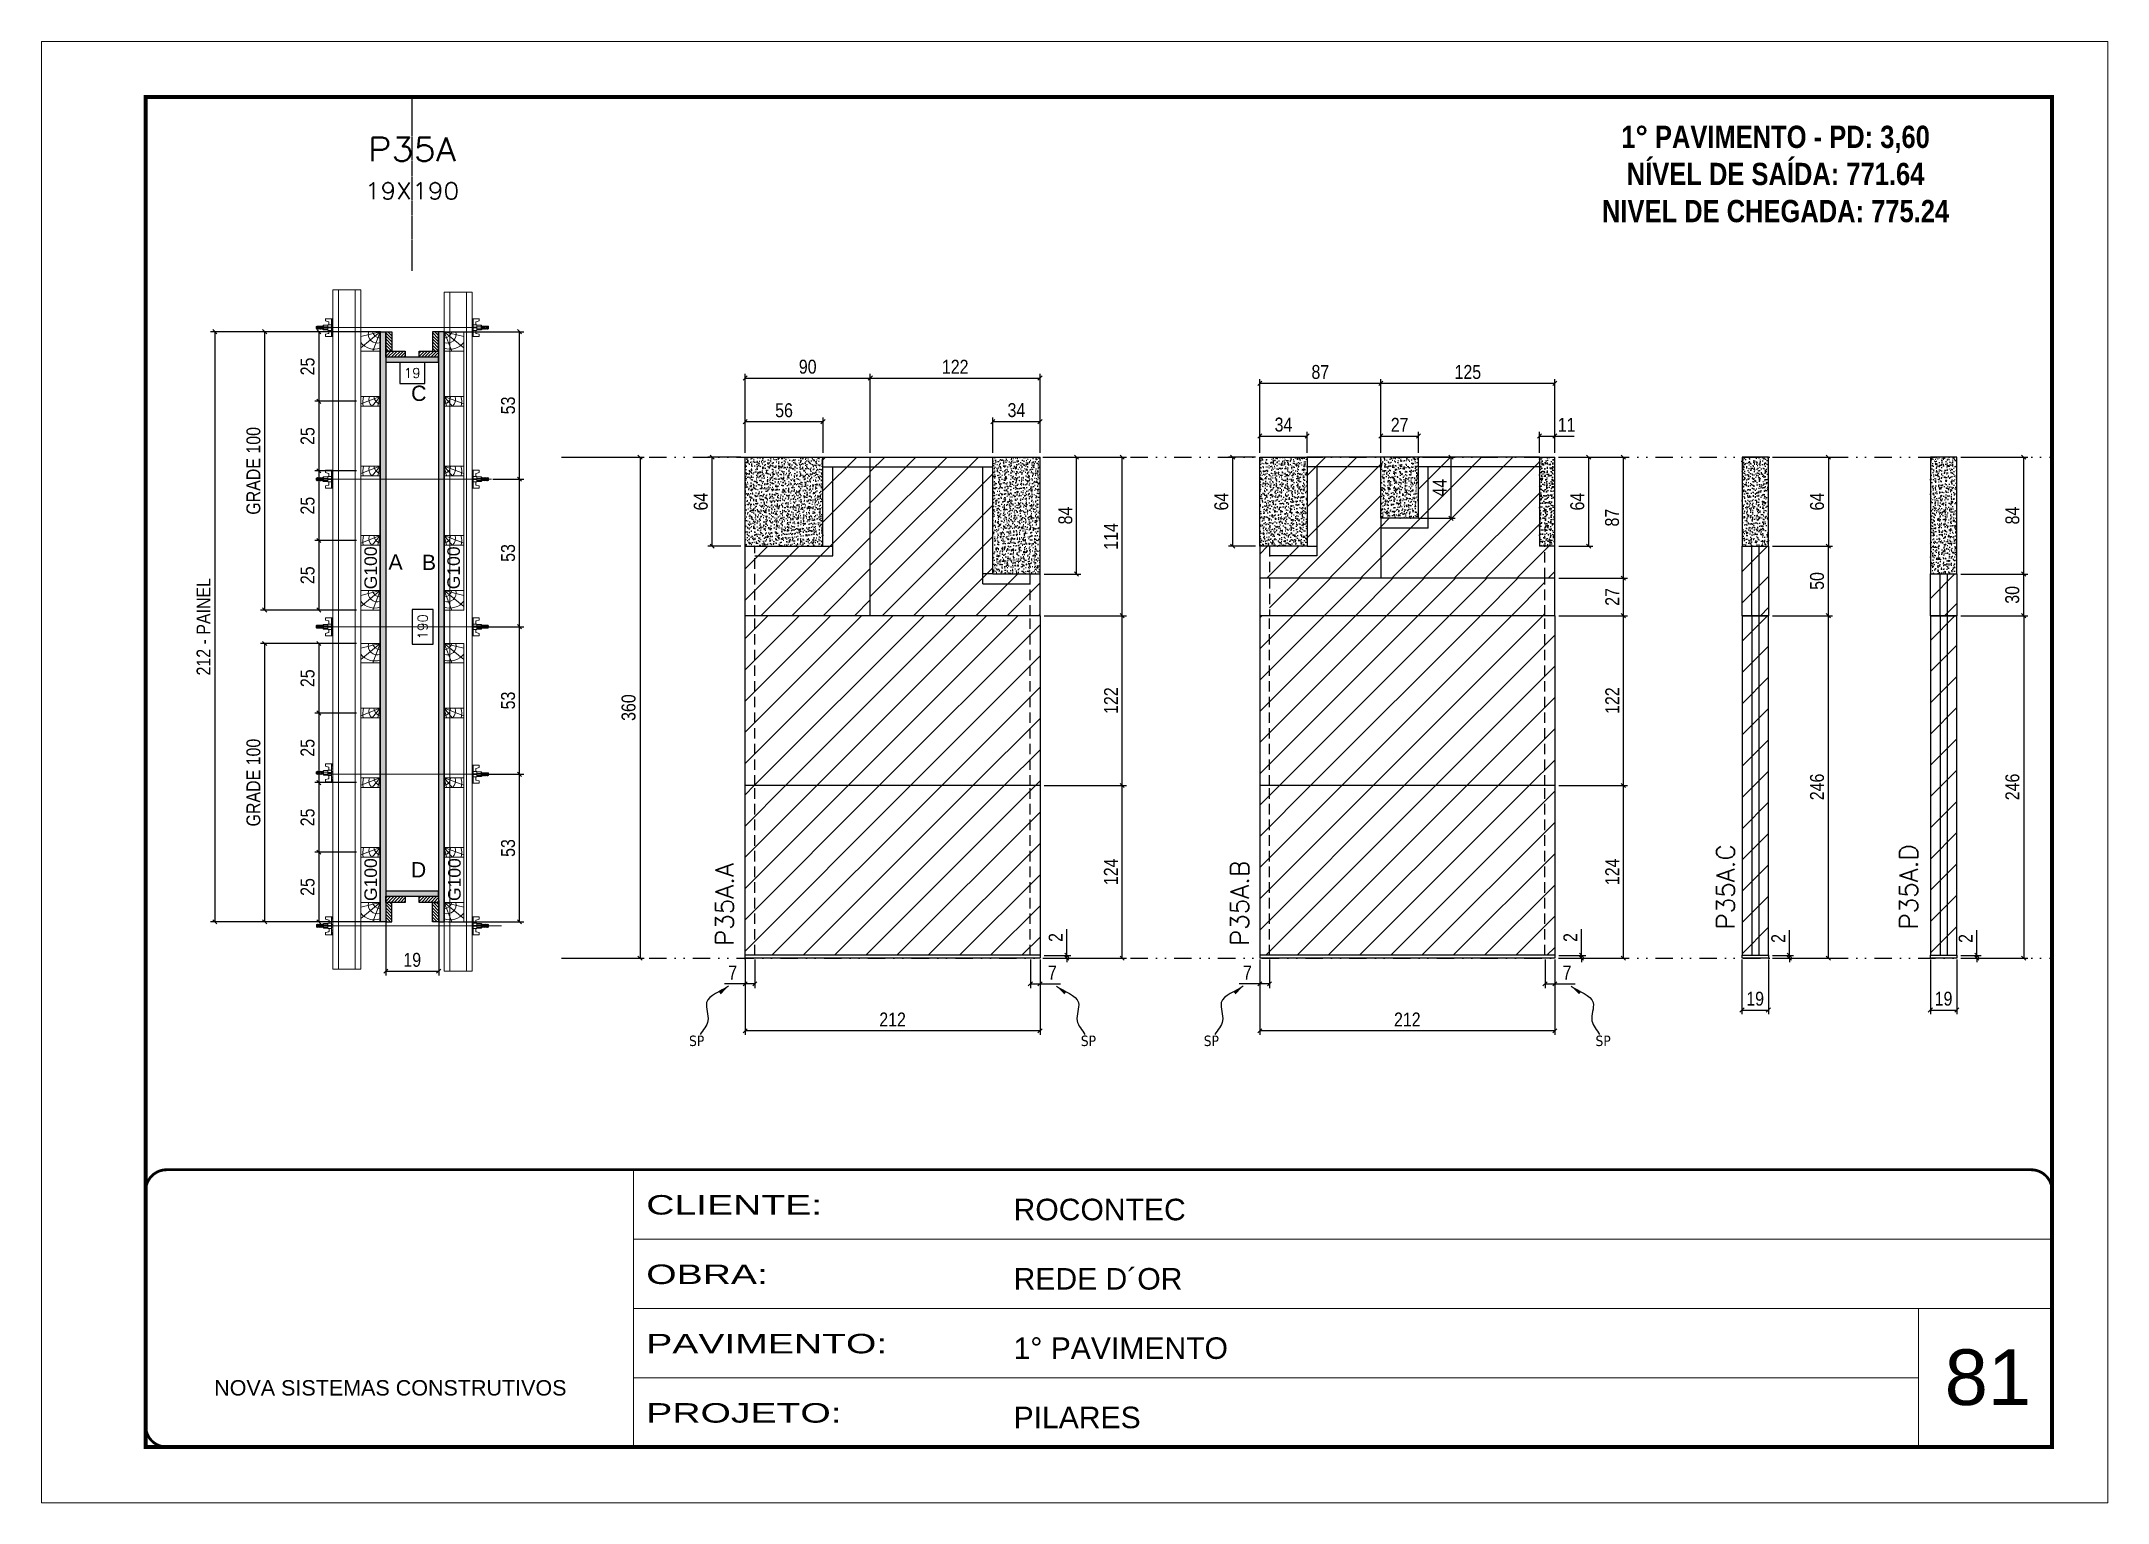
# Model space of a CAD drawing. Extents: x 2949 to 9203, y -16089 to 12527.
# Drawn here: x 2949 to 4434, y -11495 to -10445 of the extents above; entities that cross this region are included whole.
import ezdxf
from ezdxf.enums import TextEntityAlignment as Align

# ---------------------------------------------------------------- set-up
doc = ezdxf.new("R2010")
doc.units = 0
for name, pattern in [('CONTINUO', [0]), ('DASHED', [0.75, 0.5, -0.25]), ('DIVIDE2', [0.625, 0.25, -0.125, 0, -0.125, 0, -0.125]), ('HIDDEN', [0.375, 0.25, -0.125])]:
    doc.linetypes.add(name, pattern=pattern)
for name, color, linetype, lineweight in [('CARIMBO', 255, 'Continuous', 9), ('Folhas', 255, 'Continuous', 9), ('Hachura', 251, 'Continuous', 9), ('Madeira', 126, 'Continuous', 18), ('Perfil Metálico', 224, 'Continuous', 18), ('SARRAFO DE PRESSAO', 251, 'DASHED', 9), ('Texto Seção', 7, 'Continuous', 15)]:
    doc.layers.add(name, color=color, linetype=linetype, lineweight=lineweight)
for name, color, linetype in [('CHAPA', 1, 'Continuous'), ('COTA', 241, 'Continuous'), ('Cota Seção (2x)', 4, 'Continuous'), ('MEIO_PONT', 93, 'Continuous'), ('NOMENCLATURA', 7, 'Continuous'), ('Nível', 160, 'Continuous'), ('Painéis', 200, 'Continuous'), ('Romaneio', 10, 'Continuous'), ('SARR_2.2x7', 40, 'Continuous'), ('SARRAFO', 251, 'Continuous'), ('Sarrafo de Pressão', 42, 'HIDDEN'), ('texto', 7, 'Continuous'), ('Texto de Titulo', 7, 'Continuous'), ('Texto Qtd Sarr', 242, 'Continuous'), ('TEXTO_GERAL', 7, 'Continuous')]:
    doc.layers.add(name, color=color, linetype=linetype)
doc.styles.add('ARIAL', font='arial.ttf')
doc.styles.add('COTA TECNICA', font='techl___.ttf', dxfattribs={"height": 10})
doc.styles.add('COTA TECNICA 2X', font='techl___.ttf', dxfattribs={"height": 10})
doc.styles.add('COTA TECNICA-50', font='techl___.ttf', dxfattribs={"height": 10})
doc.styles.add('REGUA-120', font='ROMANS.shx', dxfattribs={"height": 15})
doc.styles.add('ROMANC', font='techb___.ttf', dxfattribs={"height": 2.5})
doc.styles.add('ROMANS', font='romans.shx')
doc.styles.add('SANSSERIF', font='sas_____.pfb')
doc.styles.get("Standard").update_dxf_attribs({"font": 'arial.ttf'})
doc.styles.add('Tecnologia', font='')
doc.styles.get('Tecnologia').set_extended_font_data('Forgotten Futurist')
doc.dimstyles.new('COTA PAINEL-50', dxfattribs={"dimtxt": 10, "dimasz": 3, "dimexe": 3, "dimexo": 3, "dimgap": 3, "dimtad": 1, "dimdec": 1, "dimzin": 12, "dimdsep": 46, "dimtxsty": 'COTA TECNICA-50', "dimblk1": 'OBLIQUE', "dimblk2": 'OBLIQUE', "dimsah": 1, "dimcen": 0.9, "dimclrd": 4, "dimclre": 4, "dimclrt": 240, "dimadec": 1, "dimazin": 3, "dimtfac": 1, "dimtdec": 1, "dimtmove": 0, "dimatfit": 3, "dimfxl": 1, "dimtolj": 1, "dimtzin": 12, "dimarcsym": 0})
doc.dimstyles.new('PAINEL', dxfattribs={"dimtxt": 10, "dimasz": 3, "dimexe": 3, "dimexo": 3, "dimgap": 3, "dimtad": 1, "dimdec": 1, "dimzin": 12, "dimdsep": 46, "dimtxsty": 'COTA TECNICA', "dimblk1": 'OBLIQUE', "dimblk2": 'OBLIQUE', "dimsah": 1, "dimcen": 0.9, "dimclrd": 4, "dimclre": 4, "dimclrt": 240, "dimadec": 1, "dimazin": 3, "dimtfac": 1, "dimtdec": 1, "dimtmove": 0, "dimatfit": 3, "dimfxl": 1, "dimtolj": 1, "dimtzin": 12, "dimarcsym": 0})
doc.dimstyles.new('SECAO PILAR', dxfattribs={"dimtxt": 10, "dimasz": 3, "dimexe": 3, "dimexo": 3, "dimgap": 3, "dimtad": 1, "dimdec": 1, "dimlfac": 0.5, "dimzin": 12, "dimdsep": 46, "dimtxsty": 'COTA TECNICA 2X', "dimblk1": 'OBLIQUE', "dimblk2": 'OBLIQUE', "dimsah": 1, "dimcen": 0.9, "dimclrd": 256, "dimclre": 256, "dimclrt": 256, "dimadec": 1, "dimazin": 3, "dimtfac": 1, "dimtdec": 1, "dimtmove": 0, "dimatfit": 3, "dimfxl": 1, "dimtolj": 1, "dimtzin": 12, "dimarcsym": 0})
doc.dimstyles.new('SECÇÃO 2', dxfattribs={"dimtxt": 7, "dimasz": 6, "dimexe": 0.18, "dimexo": 2, "dimgap": -4, "dimtad": 3, "dimdec": 1, "dimlfac": 0.5, "dimzin": 12, "dimdsep": 46, "dimtxsty": 'ROMANS', "dimblk": 'ARCHTICK', "dimcen": 0.09, "dimse1": 1, "dimse2": 1, "dimsd1": 1, "dimsd2": 1, "dimclrd": 180, "dimclre": 5, "dimclrt": 1, "dimadec": 0, "dimazin": 3, "dimtfac": 1, "dimtdec": 1, "dimtofl": 0, "dimtmove": 0, "dimatfit": 3, "dimldrblk": 'ARCHTICK', "dimfxl": 1, "dimtolj": 1, "dimtzin": 0, "dimarcsym": 0})
doc.dimstyles.get("Standard").update_dxf_attribs({"dimtxt": 0.18, "dimasz": 0.18, "dimexe": 0.18, "dimexo": 0.0625, "dimgap": 0.09, "dimtad": 0, "dimtih": 1, "dimtoh": 1, "dimdec": 4, "dimzin": 0, "dimdsep": 46, "dimtxsty": 'Standard', "dimcen": 0.09, "dimadec": 0, "dimazin": 0, "dimtfac": 1, "dimtdec": 4, "dimtofl": 0, "dimtmove": 0, "dimatfit": 3, "dimfxl": 1, "dimtolj": 1, "dimtzin": 0, "dimarcsym": 0})
pattern_1 = [(135, (-19694.8325, -1529.446), (-1.12253202, -1.12253202), [])]
pattern_2 = [(45, (-127670.467, -38793.522), (-11.2253202, 11.2253202), [])]
pattern_3 = [(45, (846.75, -6270.92), (-11.22532, 11.22532), [])]
pattern_4 = [(50, (-127670.4665, -38779.522), (5.46554007, -0.47817257), [0.5715, -6.2865]), (355, (-127670.4665, -38779.522), (-1.05730264, 5.73170536), [0.4572, -5.02921753]), (100.4514447, (-127670.011, -38779.562), (4.40823741, 5.25353256), [0.48570026, -5.34270734]), (46.1842, (-127670.4665, -38777.998), (8.13237123, -1.26126984), [0.85725, -9.42975]), (96.6355576, (-127669.789, -38778.103), (7.122124, 7.42278374), [0.7285507, -8.01406824]), (351.184151, (-127670.4665, -38777.998), (7.122124, 7.42278374), [0.685799, -7.54379196]), (21, (-127669.7045, -38778.379), (4.54843174, -3.06795595), [0.5715, -6.2865]), (326, (-127669.7045, -38778.379), (1.85406085, 5.52563898), [0.4572, -5.0292]), (71.451445, (-127669.3255, -38778.6347), (6.40249258, 2.45768307), [0.48570026, -5.34269813]), (37.5, (-127670.4665, -38779.522), (0.092658098, 2.536651166), [0, -4.96824, 0, -5.1054, 0, -5.04825]), (7.5, (-127670.4665, -38779.522), (2.004589875, 3.005417245), [0, -2.91084, 0, -4.85394, 0, -1.92405]), (327.5, (-127672.1658, -38779.522), (4.067717855, -0.17186232), [0, -1.905, 0, -5.9436, 0, -7.8867]), (317.5, (-127672.9278, -38779.522), (4.44387544, 0.76279473), [0, -2.4765, 0, -3.94716, 0, -5.6007])]
pattern_5 = [(50, (846.7493, -6301.9194), (5.46554, -0.4781726), [0.5715, -6.2865]), (355, (846.7493, -6301.9194), (-1.0573026, 5.7317054), [0.4572, -5.0292175]), (100.45144, (847.205, -6301.9593), (4.4082374, 5.2535326), [0.4857, -5.3427073]), (46.1842, (846.749, -6300.3954), (8.132371, -1.26127), [0.85725, -9.42975]), (96.63556, (847.427, -6300.5005), (7.122124, 7.422784), [0.728551, -8.014068]), (351.18415, (846.749, -6300.3954), (7.122124, 7.422784), [0.685799, -7.543792]), (21, (847.5113, -6300.7764), (4.5484317, -3.067956), [0.5715, -6.2865]), (326, (847.5113, -6300.7764), (1.854061, 5.525639), [0.4572, -5.0292]), (71.45144, (847.8904, -6301.032), (6.4024926, 2.457683), [0.4857, -5.342698]), (37.5, (846.7493, -6301.9194), (0.0926581, 2.5366512), [0, -4.96824, 0, -5.1054, 0, -5.04825]), (7.5, (846.7493, -6301.9194), (2.0045899, 3.0054172), [0, -2.91084, 0, -4.85394, 0, -1.92405]), (327.5, (845.05, -6301.9194), (4.06771786, -0.1718623), [0, -1.905, 0, -5.9436, 0, -7.8867]), (317.5, (844.288, -6301.9194), (4.4438754, 0.7627947), [0, -2.4765, 0, -3.94716, 0, -5.6007])]
pattern_6 = [(45, (0, -20), (-11.22532, 11.22532), [])]

msp = doc.modelspace()

# ---------------------------------------------------------------- texts
at = {"layer": 'CARIMBO', "style": 'ARIAL'}
msp.add_text('81', height=40, dxfattribs=at).set_placement((4316.89, -11424.62))
at = {"layer": 'NOMENCLATURA', "color": 2, "insert": (4195.36, -10478.71), "char_height": 16, "attachment_point": 2, "style": 'ROMANC'}
msp.add_mtext_dynamic_manual_height_columns('\\P1° PAVIMENTO - PD: 3,60\\PNÍVEL DE SAÍDA: 771.64\\PNIVEL DE CHEGADA: 775.24', width=300.2766, gutter_width=1, heights=[0], dxfattribs=at)
at = {"layer": 'texto', "color": 0, "char_height": 7.5, "attachment_point": 5}
for insert in [(3419.99, -11162.98), (3701.54, -11162.98), (3789.88, -11162.98), (4071.43, -11162.98)]:
    msp.add_mtext('{\\fTahoma|b0|i0|c0|p34;\\C4;SP}', dxfattribs=dict(at, insert=insert))
at = {"layer": 'Texto Seção', "color": 0, "linetype": 'Continuous', "style": 'SANSSERIF'}
for p in [(3185.71, -10838.46), (3245.31, -10838.46), (3185.71, -11062.48), (3245.9, -11062.48)]:
    msp.add_text('G100', height=9, rotation=90, dxfattribs=at).set_placement(p, align=Align.MIDDLE_LEFT)
at = {"layer": 'Texto Seção', "style": 'REGUA-120'}
for s, p in [('P35A.A', (3446.55, -11094.85)), ('P35A.B', (3816.76, -11094.85))]:
    msp.add_text(s, height=13, rotation=90, dxfattribs=at).set_placement(p)
at = {"layer": 'Texto Seção', "char_height": 13, "width": 285.3299, "attachment_point": 7, "rotation": 90, "style": 'REGUA-120'}
for s, insert in [('P35A.C', (4165.94, -11083.02)), ('P35A.D', (4297.5, -11083.02))]:
    msp.add_mtext(s, dxfattribs=dict(at, insert=insert))
at = {"layer": 'TEXTO_GERAL', "style": 'ARIAL'}
for s, p in [('C', (3220.3, -10697.65)), ('A', (3203.59, -10818.89)), ('B', (3227.6, -10819.16)), ('D', (3220.09, -11040.01))]:
    msp.add_text(s, height=11, dxfattribs=at).set_placement(p, align=Align.MIDDLE_CENTER)

# ---------------------------------------------------------------- blocks, each defined once
blk = doc.blocks.new('9999999999')
at = {"color": 30, "linetype": 'CONTINUO'}
for p, q in [((98564.6, 34230.2), (98564.6, 34429.4)), ((98564.6, 34379.6), (99584, 34379.6)), ((98564.6, 34329.8), (99488, 34329.8)), ((99584, 34329.8), (99488, 34329.8)), ((99488, 34329.8), (99488, 34230.2)), ((98564.6, 34280), (99488, 34280))]:
    blk.add_line(p, q, dxfattribs=at)
at = {"color": 30, "linetype": 'CONTINUO', "const_width": 2}
blk.add_lwpolyline([(99584, 34230.2), (99584, 34414.4, 0.414214), (99569, 34429.4), (98229, 34429.4, 0.414214), (98214, 34414.4), (98214, 34245.2, 0.414214), (98229, 34230.2), (99584, 34230.2)], format="xyb", dxfattribs=at)
at = {"layer": 'Folhas'}
blk.add_lwpolyline([(98139, 34190.2), (99624, 34190.2), (99624, 35240.2), (98139, 35240.2)], close=True, dxfattribs=at)
at = {"layer": 'Folhas', "color": 30, "const_width": 3}
blk.add_lwpolyline([(98214, 34230.2), (99584, 34230.2), (99584, 35200.2), (98214, 35200.2)], close=True, dxfattribs=at)
at = {"color": 7, "linetype": 'Continuous', "ltscale": 5, "style": 'ARIAL'}
for s, height, p in [('ROCONTEC', 15.48, (98837.7, 34393.1)), ('REDE D´OR', 15.48, (98837.7, 34343.3)), ('1° PAVIMENTO', 15.483, (98837.7, 34293.5)), ('NOVA SISTEMAS CONSTRUTIVOS', 11.059, (98263.2, 34267.2)), ('PILARES', 15.48, (98837.7, 34243.7))]:
    blk.add_text(s, height=height, dxfattribs=at).set_placement(p)
at = {"layer": 'Folhas', "color": 7, "style": 'Tecnologia', "width": 1.5}
for s, p in [('CLIENTE:', (98573.7, 34397.2)), ('OBRA:', (98573.7, 34347.3)), ('PAVIMENTO:', (98573.7, 34297.5)), ('PROJETO:', (98573.7, 34247.7))]:
    blk.add_text(s, height=14, dxfattribs=at).set_placement(p)
blk = doc.blocks.new('_Oblique')
at = {"color": 0, "linetype": 'ByBlock', "lineweight": -2}
blk.add_line((-0.5, -0.5), (0.5, 0.5), dxfattribs=at)
blk = doc.blocks.new('*D2861')
at = {"layer": 'COTA', "lineweight": -2, "transparency": 16777216}
for p, q in [((3175.6, -10653.4), (3106.6, -10653.4)), ((3109.6, -10853.4), (3109.6, -10653.4)), ((3175.6, -10853.4), (3106.6, -10853.4))]:
    blk.add_line(p, q, dxfattribs=at)
at = {"layer": 'Defpoints', "color": 0, "transparency": 16777216}
for p in [(3109.6, -10653.4), (3178.6, -10653.4), (3178.6, -10853.4)]:
    blk.add_point(p, dxfattribs=at)
at = {"layer": 'COTA', "lineweight": -2, "transparency": 16777216, "xscale": 3, "yscale": 3, "zscale": 3}
for p, rotation in [((3109.6, -10653.4), 90), ((3109.6, -10853.4), 270)]:
    blk.add_blockref('_Oblique', p, dxfattribs=dict(at, rotation=rotation))
at = {"layer": 'COTA', "transparency": 16777216, "insert": (3101.5, -10753.4), "char_height": 10, "attachment_point": 5, "rotation": 90, "style": 'COTA TECNICA 2X'}
blk.add_mtext('\\A1;GRADE 100', dxfattribs=at)
blk = doc.blocks.new('PONTALETE')
at = {"layer": 'Madeira'}
for q in [(2.71, 7), (7, 5.76), (7, 1.74)]:
    blk.add_line((0, 0), q, dxfattribs=at)
blk.add_lwpolyline([(0, 0), (7, 0), (7, 7), (0, 7)], close=True, dxfattribs=at)
for centre, radius, start, end in [((2.04, 0.06), 6.23, 37.28179, 109.09128), ((1.09, 0.9), 3.19, 343.60304, 109.98471), ((-0.21, -0.78), 3.09, 14.63219, 86.0383)]:
    blk.add_arc(centre, radius, start, end, dxfattribs=at)
blk = doc.blocks.new('MEIO PONTALETE')
at = {"layer": 'Madeira'}
for q in [(2.71, 7), (3.5, 2.88), (3.5, 0.87)]:
    blk.add_line((0, 0), q, dxfattribs=at)
blk.add_lwpolyline([(0, 0), (3.5, 0), (3.5, 7), (0, 7)], close=True, dxfattribs=at)
for centre, radius, start, end in [((2.04, 0.06), 6.23, 76.44987, 109.09128), ((1.09, 0.9), 3.19, 40.90626, 109.98471), ((-0.21, -0.78), 3.09, 14.63219, 86.0383)]:
    blk.add_arc(centre, radius, start, end, dxfattribs=at)
blk = doc.blocks.new('*D2878')
at = {"layer": 'COTA', "lineweight": -2, "transparency": 16777216}
for p, q in [((3175.6, -10753.4), (3145.5, -10753.4)), ((3148.5, -10753.4), (3148.5, -10803.4)), ((3175.6, -10803.4), (3145.5, -10803.4))]:
    blk.add_line(p, q, dxfattribs=at)
at = {"layer": 'Defpoints', "color": 0, "transparency": 16777216}
for p in [(3178.6, -10753.4), (3148.5, -10803.4), (3178.6, -10803.4)]:
    blk.add_point(p, dxfattribs=at)
at = {"layer": 'COTA', "lineweight": -2, "transparency": 16777216, "xscale": 3, "yscale": 3, "zscale": 3}
for p, rotation in [((3148.5, -10753.4), 90), ((3148.5, -10803.4), 270)]:
    blk.add_blockref('_Oblique', p, dxfattribs=dict(at, rotation=rotation))
at = {"layer": 'COTA', "transparency": 16777216, "insert": (3140.4, -10778.4), "char_height": 10, "attachment_point": 5, "rotation": 90, "style": 'COTA TECNICA 2X'}
blk.add_mtext('\\A1;25', dxfattribs=at)
blk = doc.blocks.new('*D2879')
at = {"layer": 'COTA', "lineweight": -2, "transparency": 16777216}
for p, q in [((3175.6, -10803.4), (3145.5, -10803.4)), ((3148.5, -10803.4), (3148.5, -10853.4)), ((3175.6, -10853.4), (3145.5, -10853.4))]:
    blk.add_line(p, q, dxfattribs=at)
at = {"layer": 'Defpoints', "color": 0, "transparency": 16777216}
for p in [(3178.6, -10803.4), (3148.5, -10853.4), (3178.6, -10853.4)]:
    blk.add_point(p, dxfattribs=at)
at = {"layer": 'COTA', "lineweight": -2, "transparency": 16777216, "xscale": 3, "yscale": 3, "zscale": 3}
for p, rotation in [((3148.5, -10803.4), 90), ((3148.5, -10853.4), 270)]:
    blk.add_blockref('_Oblique', p, dxfattribs=dict(at, rotation=rotation))
at = {"layer": 'COTA', "transparency": 16777216, "insert": (3140.4, -10828.4), "char_height": 10, "attachment_point": 5, "rotation": 90, "style": 'COTA TECNICA 2X'}
blk.add_mtext('\\A1;25', dxfattribs=at)
blk = doc.blocks.new('*D2862')
at = {"layer": 'COTA', "lineweight": -2, "transparency": 16777216}
for p, q in [((3175.6, -10653.4), (3145.5, -10653.4)), ((3148.5, -10653.4), (3148.5, -10703.4)), ((3175.6, -10703.4), (3145.5, -10703.4))]:
    blk.add_line(p, q, dxfattribs=at)
at = {"layer": 'Defpoints', "color": 0, "transparency": 16777216}
for p in [(3178.6, -10653.4), (3148.5, -10703.4), (3178.6, -10703.4)]:
    blk.add_point(p, dxfattribs=at)
at = {"layer": 'COTA', "lineweight": -2, "transparency": 16777216, "xscale": 3, "yscale": 3, "zscale": 3}
for p, rotation in [((3148.5, -10653.4), 90), ((3148.5, -10703.4), 270)]:
    blk.add_blockref('_Oblique', p, dxfattribs=dict(at, rotation=rotation))
at = {"layer": 'COTA', "transparency": 16777216, "insert": (3140.4, -10678.4), "char_height": 10, "attachment_point": 5, "rotation": 90, "style": 'COTA TECNICA 2X'}
blk.add_mtext('\\A1;25', dxfattribs=at)
blk = doc.blocks.new('*D2880')
at = {"layer": 'COTA', "lineweight": -2, "transparency": 16777216}
for p, q in [((3175.6, -10703.4), (3145.5, -10703.4)), ((3148.5, -10703.4), (3148.5, -10753.4)), ((3175.6, -10753.4), (3145.5, -10753.4))]:
    blk.add_line(p, q, dxfattribs=at)
at = {"layer": 'Defpoints', "color": 0, "transparency": 16777216}
for p in [(3178.6, -10703.4), (3148.5, -10753.4), (3178.6, -10753.4)]:
    blk.add_point(p, dxfattribs=at)
at = {"layer": 'COTA', "lineweight": -2, "transparency": 16777216, "xscale": 3, "yscale": 3, "zscale": 3}
for p, rotation in [((3148.5, -10703.4), 90), ((3148.5, -10753.4), 270)]:
    blk.add_blockref('_Oblique', p, dxfattribs=dict(at, rotation=rotation))
at = {"layer": 'COTA', "transparency": 16777216, "insert": (3140.4, -10728.4), "char_height": 10, "attachment_point": 5, "rotation": 90, "style": 'COTA TECNICA 2X'}
blk.add_mtext('\\A1;25', dxfattribs=at)
blk = doc.blocks.new('titulo1')
at = {"layer": 'Defpoints', "color": 252, "linetype": 'HIDDEN', "ltscale": 2}
blk.add_line((0, 0), (0, 125), dxfattribs=at)
at = {"layer": 'Defpoints', "style": 'ROMANS', "oblique": 15}
blk.add_attdef('FOLHA', text='', height=10, dxfattribs=at).set_placement((0, 15.6), align=Align.MIDDLE_CENTER)
at = {"layer": 'Texto Qtd Sarr', "color": 3, "style": 'ROMANS', "oblique": 15}
for tag, height, p in [('TITULO', 17, (0, 71.4)), ('SEÇÃO', 12, (0, 41.5))]:
    blk.add_attdef(tag, text='', height=height, dxfattribs=at).set_placement(p, align=Align.MIDDLE_CENTER)
blk = doc.blocks.new('*D2863')
at = {"layer": 'Cota Seção (2x)', "color": 180, "lineweight": -2, "transparency": 16777216}
for p, q in [((3224.6, -10675.6), (3206.6, -10675.6)), ((3206.6, -10675.6), (3206.6, -10690.6)), ((3224.6, -10690.6), (3224.6, -10675.6)), ((3206.6, -10690.6), (3224.6, -10690.6))]:
    blk.add_line(p, q, dxfattribs=at)
at = {"layer": 'Defpoints', "color": 0, "transparency": 16777216}
for p in [(3196.6, -10692.7), (3196.6, -10694.6), (3234.6, -10692.7)]:
    blk.add_point(p, dxfattribs=at)
at = {"layer": 'Cota Seção (2x)', "color": 1, "transparency": 16777216, "insert": (3215.6, -10683.1), "char_height": 7, "attachment_point": 5, "style": 'ROMANS'}
blk.add_mtext('\\A1;19', dxfattribs=at)
blk = doc.blocks.new('_ArchTick')
at = {"color": 0, "linetype": 'ByBlock', "const_width": 0.15}
blk.add_lwpolyline([(-0.5, -0.5), (0.5, 0.5)], dxfattribs=at)
blk = doc.blocks.new('*D2864')
at = {"layer": 'COTA', "lineweight": -2, "transparency": 16777216}
for p, q in [((3192.9, -10653.4), (3070.7, -10653.4)), ((3073.7, -10653.4), (3073.7, -11077.4)), ((3192.9, -11077.4), (3070.7, -11077.4))]:
    blk.add_line(p, q, dxfattribs=at)
at = {"layer": 'Defpoints', "color": 0, "transparency": 16777216}
for p in [(3195.9, -10653.4), (3073.7, -11077.4), (3195.9, -11077.4)]:
    blk.add_point(p, dxfattribs=at)
at = {"layer": 'COTA', "lineweight": -2, "transparency": 16777216, "xscale": 3, "yscale": 3, "zscale": 3}
for p, rotation in [((3073.7, -10653.4), 90), ((3073.7, -11077.4), 270)]:
    blk.add_blockref('_Oblique', p, dxfattribs=dict(at, rotation=rotation))
at = {"layer": 'COTA', "transparency": 16777216, "insert": (3065.6, -10865.4), "char_height": 10, "attachment_point": 5, "rotation": 90, "style": 'COTA TECNICA 2X'}
blk.add_mtext('\\A1;212 - PAINEL', dxfattribs=at)
blk = doc.blocks.new('C')
at = {"layer": 'Hachura', "color": 0}
for p, q in [((0, 3.22), (0, -3.22)), ((0.45, 3.22), (0, 3.22)), ((0.46, 3.16), (0, 3.16)), ((0.46, 3.05), (0, 3.05)), ((0.46, 2.88), (0, 2.88)), ((0, 2.75), (0, -1.16)), ((0.46, 2.65), (0, 2.65)), ((0.46, 2.23), (0, 2.23)), ((0.46, 1.51), (0, 1.51)), ((0.39, 0.49), (0.17, 0.49)), ((0.45, -3.23), (0.45, 3.22)), ((0.45, 3.22), (2.58, 3.22)), ((1.74, 0.97), (0.45, 0.97)), ((1.45, 0.1), (0.45, 0.1)), ((1.35, 1.94), (1.35, 0.96)), ((2.58, 2.39), (1.47, 2.09)), ((1.74, -0.97), (1.74, 0.97)), ((1.74, 0.97), (1.74, 0.84)), ((1.74, 0.97), (1.74, 0.84)), ((1.74, 0.84), (3.35, 0.84)), ((3.35, 0.45), (1.74, 0.45)), ((2.58, 3.22), (2.58, 2.39)), ((3.32, 0.84), (3.32, -0.84)), ((3.35, 0.84), (3.35, -0.84)), ((3.68, 0.45), (3.35, 0.45)), ((3.84, -0.52), (3.35, 0.45)), ((3.35, 0.06), (3.67, -0.57)), ((3.68, 0.45), (4.16, -0.52)), ((3.72, 0.5), (4.25, -0.57)), ((4.37, -0.55), (3.83, 0.53)), ((4.15, 0.45), (3.93, 0.45)), ((4.42, -0.52), (3.93, 0.45)), ((4.15, 0.45), (4.26, 0.45)), ((4.26, 0.45), (4.74, -0.52)), ((4.3, 0.5), (4.83, -0.57)), ((4.95, -0.55), (4.41, 0.53)), ((4.51, 0.45), (4.84, 0.45)), ((5, -0.52), (4.51, 0.45)), ((4.84, 0.45), (5.32, -0.52)), ((4.88, 0.5), (5.41, -0.57)), ((5.53, -0.55), (4.99, 0.53)), ((5.58, -0.52), (5.09, 0.45)), ((5.42, 0.45), (5.09, 0.45)), ((5.58, -0.52), (5.09, 0.45)), ((5.42, 0.45), (5.74, -0.19)), ((5.46, 0.5), (5.74, -0.07)), ((5.74, 0.19), (5.57, 0.53)), ((5.74, 0.32), (5.68, 0.45)), ((5.68, 0.45), (5.74, 0.45)), ((5.74, 0.45), (5.9, 0.29)), ((5.74, 0.45), (5.74, -0.52)), ((5.9, -0.36), (5.9, 0.29)), ((0.45, 0), (0, 0)), ((0.46, -1.52), (0, -1.52)), ((0.46, -2.23), (0, -2.23)), ((0.46, -2.65), (0, -2.65)), ((0.46, -2.88), (0, -2.88)), ((0.46, -3.05), (0, -3.05)), ((0.46, -3.16), (0, -3.16)), ((0, -3.22), (2.57, -3.22)), ((0.08, -0.48), (0.29, -0.48)), ((0.29, -0.48), (0.4, -0.48)), ((0.45, 0), (0.45, -0.97)), ((0.45, -0.16), (1.45, -0.16)), ((0.45, -0.65), (0.45, -0.32)), ((0.45, -3.23), (0.45, -0.65)), ((0.45, -0.97), (1.74, -0.97)), ((1.35, -1.94), (1.35, -0.97)), ((2.58, -2.39), (1.47, -2.1)), ((3.35, -0.32), (1.74, -0.32)), ((3.35, -0.84), (1.74, -0.84)), ((2.58, -3.23), (2.58, -2.39)), ((3.35, -0.07), (3.58, -0.52)), ((3.35, -0.52), (3.58, -0.52)), ((3.84, -0.52), (4.16, -0.52)), ((4.42, -0.52), (4.74, -0.52)), ((4.63, -0.52), (4.74, -0.52)), ((5, -0.52), (5.32, -0.52)), ((5.58, -0.52), (5.74, -0.52)), ((5.74, -0.52), (5.9, -0.36)), ((5.74, -0.52), (5.74, -0.52))]:
    blk.add_line(p, q, dxfattribs=at)
for centre, radius, start, end in [((1.52, 1.94), 0.161, 104.74356, 180), ((1.44, -0.03), 0.129, 272.69497, 87.30503), ((3.81, 0.39), 0.143, 25.56881, 154.43119), ((4.39, 0.39), 0.143, 25.56881, 154.43119), ((4.97, 0.39), 0.143, 25.56881, 154.43119), ((5.55, 0.39), 0.143, 25.56881, 154.43119), ((0.17, -0.37), 0.174, 221.74404, 317.85924), ((1.52, -1.94), 0.161, 180, 255.25644), ((3.71, -0.4), 0.174, 222.14076, 318.25596), ((4.29, -0.4), 0.174, 222.14076, 318.25596), ((4.87, -0.4), 0.174, 222.14076, 318.25596), ((5.45, -0.4), 0.174, 222.14076, 318.25596), ((5.61, -0.4), 0.174, 317.85924, 318.25596)]:
    blk.add_arc(centre, radius, start, end, dxfattribs=at)
blk = doc.blocks.new('*D2881')
at = {"layer": 'COTA', "lineweight": -2, "transparency": 16777216}
for p, q in [((3268.2, -10971.4), (3295.7, -10971.4)), ((3292.7, -11077.4), (3292.7, -10971.4)), ((3241.6, -11077.4), (3295.7, -11077.4))]:
    blk.add_line(p, q, dxfattribs=at)
at = {"layer": 'Defpoints', "color": 0, "transparency": 16777216}
for p in [(3265.2, -10971.4), (3292.7, -10971.4), (3238.6, -11077.4)]:
    blk.add_point(p, dxfattribs=at)
at = {"layer": 'COTA', "lineweight": -2, "transparency": 16777216, "xscale": 3, "yscale": 3, "zscale": 3}
for p, rotation in [((3292.7, -10971.4), 90), ((3292.7, -11077.4), 270)]:
    blk.add_blockref('_Oblique', p, dxfattribs=dict(at, rotation=rotation))
at = {"layer": 'COTA', "transparency": 16777216, "insert": (3284.5, -11024.4), "char_height": 10, "attachment_point": 5, "rotation": 90, "style": 'COTA TECNICA 2X'}
blk.add_mtext('\\A1;53', dxfattribs=at)
blk = doc.blocks.new('*D2882')
at = {"layer": 'COTA', "lineweight": -2, "transparency": 16777216}
for p, q in [((3261.6, -10865.4), (3295.7, -10865.4)), ((3292.7, -10971.4), (3292.7, -10865.4)), ((3268.2, -10971.4), (3295.7, -10971.4))]:
    blk.add_line(p, q, dxfattribs=at)
at = {"layer": 'Defpoints', "color": 0, "transparency": 16777216}
for p in [(3258.6, -10865.4), (3292.7, -10865.4), (3265.2, -10971.4)]:
    blk.add_point(p, dxfattribs=at)
at = {"layer": 'COTA', "lineweight": -2, "transparency": 16777216, "xscale": 3, "yscale": 3, "zscale": 3}
for p, rotation in [((3292.7, -10865.4), 90), ((3292.7, -10971.4), 270)]:
    blk.add_blockref('_Oblique', p, dxfattribs=dict(at, rotation=rotation))
at = {"layer": 'COTA', "transparency": 16777216, "insert": (3284.5, -10918.4), "char_height": 10, "attachment_point": 5, "rotation": 90, "style": 'COTA TECNICA 2X'}
blk.add_mtext('\\A1;53', dxfattribs=at)
blk = doc.blocks.new('*D2883')
at = {"layer": 'COTA', "lineweight": -2, "transparency": 16777216}
for p, q in [((3273.4, -10759.4), (3295.7, -10759.4)), ((3292.7, -10865.4), (3292.7, -10759.4)), ((3261.6, -10865.4), (3295.7, -10865.4))]:
    blk.add_line(p, q, dxfattribs=at)
at = {"layer": 'Defpoints', "color": 0, "transparency": 16777216}
for p in [(3270.4, -10759.4), (3292.7, -10759.4), (3258.6, -10865.4)]:
    blk.add_point(p, dxfattribs=at)
at = {"layer": 'COTA', "lineweight": -2, "transparency": 16777216, "xscale": 3, "yscale": 3, "zscale": 3}
for p, rotation in [((3292.7, -10759.4), 90), ((3292.7, -10865.4), 270)]:
    blk.add_blockref('_Oblique', p, dxfattribs=dict(at, rotation=rotation))
at = {"layer": 'COTA', "transparency": 16777216, "insert": (3284.5, -10812.4), "char_height": 10, "attachment_point": 5, "rotation": 90, "style": 'COTA TECNICA 2X'}
blk.add_mtext('\\A1;53', dxfattribs=at)
blk = doc.blocks.new('*D2865')
at = {"layer": 'COTA', "lineweight": -2, "transparency": 16777216}
for p, q in [((3241.6, -10653.4), (3295.7, -10653.4)), ((3292.7, -10759.4), (3292.7, -10653.4)), ((3273.4, -10759.4), (3295.7, -10759.4))]:
    blk.add_line(p, q, dxfattribs=at)
at = {"layer": 'Defpoints', "color": 0, "transparency": 16777216}
for p in [(3238.6, -10653.4), (3292.7, -10653.4), (3270.4, -10759.4)]:
    blk.add_point(p, dxfattribs=at)
at = {"layer": 'COTA', "lineweight": -2, "transparency": 16777216, "xscale": 3, "yscale": 3, "zscale": 3}
for p, rotation in [((3292.7, -10653.4), 90), ((3292.7, -10759.4), 270)]:
    blk.add_blockref('_Oblique', p, dxfattribs=dict(at, rotation=rotation))
at = {"layer": 'COTA', "transparency": 16777216, "insert": (3284.5, -10706.4), "char_height": 10, "attachment_point": 5, "rotation": 90, "style": 'COTA TECNICA 2X'}
blk.add_mtext('\\A1;53', dxfattribs=at)
blk = doc.blocks.new('*D2884')
at = {"layer": 'COTA', "lineweight": -2, "transparency": 16777216}
for p, q in [((3196.6, -11062), (3196.6, -11115.9)), ((3234.6, -11062), (3234.6, -11115.9)), ((3196.6, -11112.9), (3234.6, -11112.9))]:
    blk.add_line(p, q, dxfattribs=at)
at = {"layer": 'Defpoints', "color": 0, "transparency": 16777216}
for p in [(3196.6, -11059), (3234.6, -11059), (3234.6, -11112.9)]:
    blk.add_point(p, dxfattribs=at)
at = {"layer": 'COTA', "lineweight": -2, "transparency": 16777216, "xscale": 3, "yscale": 3, "zscale": 3, "rotation": 180}
blk.add_blockref('_Oblique', (3196.6, -11112.9), dxfattribs=at)
at = {"layer": 'COTA', "lineweight": -2, "transparency": 16777216, "xscale": 3, "yscale": 3, "zscale": 3}
blk.add_blockref('_Oblique', (3234.6, -11112.9), dxfattribs=at)
at = {"layer": 'COTA', "transparency": 16777216, "insert": (3215.6, -11104.8), "char_height": 10, "attachment_point": 5, "style": 'COTA TECNICA 2X'}
blk.add_mtext('\\A1;19', dxfattribs=at)
blk = doc.blocks.new('*D2866')
at = {"layer": 'COTA', "lineweight": -2, "transparency": 16777216}
for p, q in [((3175.6, -10877.4), (3106.6, -10877.4)), ((3109.6, -11077.4), (3109.6, -10877.4)), ((3175.6, -11077.4), (3106.6, -11077.4))]:
    blk.add_line(p, q, dxfattribs=at)
at = {"layer": 'Defpoints', "color": 0, "transparency": 16777216}
for p in [(3109.6, -10877.4), (3178.6, -10877.4), (3178.6, -11077.4)]:
    blk.add_point(p, dxfattribs=at)
at = {"layer": 'COTA', "lineweight": -2, "transparency": 16777216, "xscale": 3, "yscale": 3, "zscale": 3}
for p, rotation in [((3109.6, -10877.4), 90), ((3109.6, -11077.4), 270)]:
    blk.add_blockref('_Oblique', p, dxfattribs=dict(at, rotation=rotation))
at = {"layer": 'COTA', "transparency": 16777216, "insert": (3101.5, -10977.4), "char_height": 10, "attachment_point": 5, "rotation": 90, "style": 'COTA TECNICA 2X'}
blk.add_mtext('\\A1;GRADE 100', dxfattribs=at)
blk = doc.blocks.new('*D2885')
at = {"layer": 'COTA', "lineweight": -2, "transparency": 16777216}
for p, q in [((3175.6, -10977.4), (3145.5, -10977.4)), ((3148.5, -10977.4), (3148.5, -11027.4)), ((3175.6, -11027.4), (3145.5, -11027.4))]:
    blk.add_line(p, q, dxfattribs=at)
at = {"layer": 'Defpoints', "color": 0, "transparency": 16777216}
for p in [(3178.6, -10977.4), (3148.5, -11027.4), (3178.6, -11027.4)]:
    blk.add_point(p, dxfattribs=at)
at = {"layer": 'COTA', "lineweight": -2, "transparency": 16777216, "xscale": 3, "yscale": 3, "zscale": 3}
for p, rotation in [((3148.5, -10977.4), 90), ((3148.5, -11027.4), 270)]:
    blk.add_blockref('_Oblique', p, dxfattribs=dict(at, rotation=rotation))
at = {"layer": 'COTA', "transparency": 16777216, "insert": (3140.4, -11002.4), "char_height": 10, "attachment_point": 5, "rotation": 90, "style": 'COTA TECNICA 2X'}
blk.add_mtext('\\A1;25', dxfattribs=at)
blk = doc.blocks.new('*D2886')
at = {"layer": 'COTA', "lineweight": -2, "transparency": 16777216}
for p, q in [((3175.6, -11027.4), (3145.5, -11027.4)), ((3148.5, -11027.4), (3148.5, -11077.4)), ((3175.6, -11077.4), (3145.5, -11077.4))]:
    blk.add_line(p, q, dxfattribs=at)
at = {"layer": 'Defpoints', "color": 0, "transparency": 16777216}
for p in [(3178.6, -11027.4), (3148.5, -11077.4), (3178.6, -11077.4)]:
    blk.add_point(p, dxfattribs=at)
at = {"layer": 'COTA', "lineweight": -2, "transparency": 16777216, "xscale": 3, "yscale": 3, "zscale": 3}
for p, rotation in [((3148.5, -11027.4), 90), ((3148.5, -11077.4), 270)]:
    blk.add_blockref('_Oblique', p, dxfattribs=dict(at, rotation=rotation))
at = {"layer": 'COTA', "transparency": 16777216, "insert": (3140.4, -11052.4), "char_height": 10, "attachment_point": 5, "rotation": 90, "style": 'COTA TECNICA 2X'}
blk.add_mtext('\\A1;25', dxfattribs=at)
blk = doc.blocks.new('*D2867')
at = {"layer": 'COTA', "lineweight": -2, "transparency": 16777216}
for p, q in [((3175.6, -10877.4), (3145.5, -10877.4)), ((3148.5, -10877.4), (3148.5, -10927.4)), ((3175.6, -10927.4), (3145.5, -10927.4))]:
    blk.add_line(p, q, dxfattribs=at)
at = {"layer": 'Defpoints', "color": 0, "transparency": 16777216}
for p in [(3178.6, -10877.4), (3148.5, -10927.4), (3178.6, -10927.4)]:
    blk.add_point(p, dxfattribs=at)
at = {"layer": 'COTA', "lineweight": -2, "transparency": 16777216, "xscale": 3, "yscale": 3, "zscale": 3}
for p, rotation in [((3148.5, -10877.4), 90), ((3148.5, -10927.4), 270)]:
    blk.add_blockref('_Oblique', p, dxfattribs=dict(at, rotation=rotation))
at = {"layer": 'COTA', "transparency": 16777216, "insert": (3140.4, -10902.4), "char_height": 10, "attachment_point": 5, "rotation": 90, "style": 'COTA TECNICA 2X'}
blk.add_mtext('\\A1;25', dxfattribs=at)
blk = doc.blocks.new('*D2887')
at = {"layer": 'COTA', "lineweight": -2, "transparency": 16777216}
for p, q in [((3175.6, -10927.4), (3145.5, -10927.4)), ((3148.5, -10927.4), (3148.5, -10977.4)), ((3175.6, -10977.4), (3145.5, -10977.4))]:
    blk.add_line(p, q, dxfattribs=at)
at = {"layer": 'Defpoints', "color": 0, "transparency": 16777216}
for p in [(3178.6, -10927.4), (3148.5, -10977.4), (3178.6, -10977.4)]:
    blk.add_point(p, dxfattribs=at)
at = {"layer": 'COTA', "lineweight": -2, "transparency": 16777216, "xscale": 3, "yscale": 3, "zscale": 3}
for p, rotation in [((3148.5, -10927.4), 90), ((3148.5, -10977.4), 270)]:
    blk.add_blockref('_Oblique', p, dxfattribs=dict(at, rotation=rotation))
at = {"layer": 'COTA', "transparency": 16777216, "insert": (3140.4, -10952.4), "char_height": 10, "attachment_point": 5, "rotation": 90, "style": 'COTA TECNICA 2X'}
blk.add_mtext('\\A1;25', dxfattribs=at)
blk = doc.blocks.new('*D2868')
at = {"layer": 'COTA', "color": 180, "lineweight": -2, "transparency": 16777216}
for p, q in [((3230.6, -10852.9), (3215.6, -10852.9)), ((3215.6, -10852.9), (3215.6, -10877.9)), ((3230.6, -10877.9), (3230.6, -10852.9)), ((3215.6, -10877.9), (3230.6, -10877.9))]:
    blk.add_line(p, q, dxfattribs=at)
at = {"layer": 'Defpoints', "color": 0, "transparency": 16777216}
for p in [(3234.6, -10675.4), (3234.6, -10675.4), (3234.6, -11055.4)]:
    blk.add_point(p, dxfattribs=at)
at = {"layer": 'COTA', "color": 1, "transparency": 16777216, "insert": (3223.1, -10865.4), "char_height": 7, "attachment_point": 5, "rotation": 90, "style": 'ROMANS'}
blk.add_mtext('\\A1;190', dxfattribs=at)
blk = doc.blocks.new('*D2873')
at = {"layer": 'COTA', "color": 4, "linetype": 'ByBlock', "lineweight": -2, "transparency": 16777216}
for p, q in [((3325.9, -10743.5), (3382.3, -10743.5)), ((3379.3, -10743.5), (3379.3, -11103.5)), ((3325.9, -11103.5), (3382.3, -11103.5))]:
    blk.add_line(p, q, dxfattribs=at)
at = {"layer": 'Defpoints', "color": 0, "linetype": 'ByBlock', "transparency": 16777216}
for p in [(3322.9, -10743.5), (3322.9, -11103.5), (3379.3, -11103.5)]:
    blk.add_point(p, dxfattribs=at)
at = {"layer": 'COTA', "color": 4, "linetype": 'ByBlock', "lineweight": -2, "transparency": 16777216, "xscale": 3, "yscale": 3, "zscale": 3}
for p, rotation in [((3379.3, -10743.5), 90), ((3379.3, -11103.5), 270)]:
    blk.add_blockref('_Oblique', p, dxfattribs=dict(at, rotation=rotation))
at = {"layer": 'COTA', "color": 240, "linetype": 'ByBlock', "transparency": 16777216, "insert": (3371.1, -10923.5), "char_height": 10, "attachment_point": 5, "rotation": 90, "style": 'COTA TECNICA'}
blk.add_mtext('\\A1;360', dxfattribs=at)
blk = doc.blocks.new('*D2845')
at = {"layer": 'COTA', "color": 4, "lineweight": -2, "transparency": 16777216}
for p, q in [((3454.8, -11104.5), (3454.8, -11158.7)), ((3666.8, -11104.5), (3666.8, -11158.7)), ((3666.8, -11155.7), (3454.8, -11155.7))]:
    blk.add_line(p, q, dxfattribs=at)
at = {"layer": 'Defpoints', "color": 0, "transparency": 16777216}
for p in [(3454.8, -11101.5), (3666.8, -11101.5), (3454.8, -11155.7)]:
    blk.add_point(p, dxfattribs=at)
at = {"layer": 'COTA', "color": 4, "lineweight": -2, "transparency": 16777216, "xscale": 3, "yscale": 3, "zscale": 3, "rotation": 180}
blk.add_blockref('_Oblique', (3454.8, -11155.7), dxfattribs=at)
at = {"layer": 'COTA', "color": 4, "lineweight": -2, "transparency": 16777216, "xscale": 3, "yscale": 3, "zscale": 3}
blk.add_blockref('_Oblique', (3666.8, -11155.7), dxfattribs=at)
at = {"layer": 'COTA', "color": 240, "transparency": 16777216, "insert": (3560.8, -11147.6), "char_height": 10, "attachment_point": 5, "style": 'COTA TECNICA'}
blk.add_mtext('\\A1;212', dxfattribs=at)
blk = doc.blocks.new('*D2846')
at = {"layer": 'COTA', "color": 4, "lineweight": -2, "transparency": 16777216}
for p, q in [((3454.8, -11106.5), (3454.8, -11125)), ((3461.8, -11104.5), (3461.8, -11125)), ((3454.8, -11122), (3440, -11122)), ((3461.8, -11122), (3454.8, -11122))]:
    blk.add_line(p, q, dxfattribs=at)
at = {"layer": 'Defpoints', "color": 0, "transparency": 16777216}
for p in [(3454.8, -11103.5), (3461.8, -11101.5), (3454.8, -11122)]:
    blk.add_point(p, dxfattribs=at)
at = {"layer": 'COTA', "color": 4, "lineweight": -2, "transparency": 16777216, "xscale": 3, "yscale": 3, "zscale": 3, "rotation": 180}
blk.add_blockref('_Oblique', (3454.8, -11122), dxfattribs=at)
at = {"layer": 'COTA', "color": 4, "lineweight": -2, "transparency": 16777216, "xscale": 3, "yscale": 3, "zscale": 3}
blk.add_blockref('_Oblique', (3461.8, -11122), dxfattribs=at)
at = {"layer": 'COTA', "color": 240, "transparency": 16777216, "insert": (3445.9, -11113.9), "char_height": 10, "attachment_point": 5, "style": 'COTA TECNICA-50'}
blk.add_mtext('\\A1;7', dxfattribs=at)
blk = doc.blocks.new('*D2847')
at = {"layer": 'COTA', "color": 4, "lineweight": -2, "transparency": 16777216}
for p, q in [((3659.8, -11104.5), (3659.8, -11125)), ((3666.8, -11106.5), (3666.8, -11125)), ((3659.8, -11122), (3666.8, -11122)), ((3666.8, -11122), (3681.5, -11122))]:
    blk.add_line(p, q, dxfattribs=at)
at = {"layer": 'Defpoints', "color": 0, "transparency": 16777216}
for p in [(3659.8, -11101.5), (3666.8, -11103.5), (3666.8, -11122)]:
    blk.add_point(p, dxfattribs=at)
at = {"layer": 'COTA', "color": 4, "lineweight": -2, "transparency": 16777216, "xscale": 3, "yscale": 3, "zscale": 3, "rotation": 180}
blk.add_blockref('_Oblique', (3659.8, -11122), dxfattribs=at)
at = {"layer": 'COTA', "color": 4, "lineweight": -2, "transparency": 16777216, "xscale": 3, "yscale": 3, "zscale": 3}
blk.add_blockref('_Oblique', (3666.8, -11122), dxfattribs=at)
at = {"layer": 'COTA', "color": 240, "transparency": 16777216, "insert": (3675.6, -11113.9), "char_height": 10, "attachment_point": 5, "style": 'COTA TECNICA-50'}
blk.add_mtext('\\A1;7', dxfattribs=at)
blk = doc.blocks.new('*D2848')
at = {"layer": 'Defpoints', "color": 0, "linetype": 'ByBlock', "transparency": 16777216}
for p in [(3666.8, -10979.5), (3725.8, -10979.5), (3666.8, -11103.5)]:
    blk.add_point(p, dxfattribs=at)
at = {"layer": 'Romaneio', "color": 4, "linetype": 'ByBlock', "lineweight": -2, "transparency": 16777216}
for p, q in [((3669.8, -10979.5), (3728.8, -10979.5)), ((3725.8, -11103.5), (3725.8, -10979.5)), ((3669.8, -11103.5), (3728.8, -11103.5))]:
    blk.add_line(p, q, dxfattribs=at)
at = {"layer": 'Romaneio', "color": 4, "linetype": 'ByBlock', "lineweight": -2, "transparency": 16777216, "xscale": 3, "yscale": 3, "zscale": 3}
for p, rotation in [((3725.8, -10979.5), 90), ((3725.8, -11103.5), 270)]:
    blk.add_blockref('_Oblique', p, dxfattribs=dict(at, rotation=rotation))
at = {"layer": 'Romaneio', "color": 240, "linetype": 'ByBlock', "transparency": 16777216, "insert": (3717.7, -11041.5), "char_height": 10, "attachment_point": 5, "rotation": 90, "style": 'COTA TECNICA'}
blk.add_mtext('\\A1;124', dxfattribs=at)
blk = doc.blocks.new('*D2849')
at = {"layer": 'COTA', "color": 4, "lineweight": -2, "transparency": 16777216}
for p, q in [((3686, -11101.5), (3686, -11082.7)), ((3669.8, -11101.5), (3689, -11101.5)), ((3669.8, -11103.5), (3689, -11103.5)), ((3686, -11103.5), (3686, -11101.5)), ((3686, -11103.5), (3686, -11106.5))]:
    blk.add_line(p, q, dxfattribs=at)
at = {"layer": 'Defpoints', "color": 0, "transparency": 16777216}
for p in [(3666.8, -11101.5), (3666.8, -11103.5), (3686, -11103.5)]:
    blk.add_point(p, dxfattribs=at)
at = {"layer": 'COTA', "color": 4, "lineweight": -2, "transparency": 16777216, "xscale": 3, "yscale": 3, "zscale": 3}
for p, rotation in [((3686, -11101.5), 270), ((3686, -11103.5), 90)]:
    blk.add_blockref('_Oblique', p, dxfattribs=dict(at, rotation=rotation))
at = {"layer": 'COTA', "color": 240, "transparency": 16777216, "insert": (3678, -11088.7), "char_height": 10, "attachment_point": 5, "rotation": 90, "style": 'COTA TECNICA-50'}
blk.add_mtext('\\A1;2', dxfattribs=at)
blk = doc.blocks.new('*D2874')
at = {"layer": 'COTA', "color": 4, "linetype": 'ByBlock', "lineweight": -2, "transparency": 16777216}
for p, q in [((3669.8, -10857.5), (3728.8, -10857.5)), ((3725.8, -10979.5), (3725.8, -10857.5)), ((3669.8, -10979.5), (3728.8, -10979.5))]:
    blk.add_line(p, q, dxfattribs=at)
at = {"layer": 'Defpoints', "color": 0, "linetype": 'ByBlock', "transparency": 16777216}
for p in [(3666.8, -10857.5), (3725.8, -10857.5), (3666.8, -10979.5)]:
    blk.add_point(p, dxfattribs=at)
at = {"layer": 'COTA', "color": 4, "linetype": 'ByBlock', "lineweight": -2, "transparency": 16777216, "xscale": 3, "yscale": 3, "zscale": 3}
for p, rotation in [((3725.8, -10857.5), 90), ((3725.8, -10979.5), 270)]:
    blk.add_blockref('_Oblique', p, dxfattribs=dict(at, rotation=rotation))
at = {"layer": 'COTA', "color": 240, "linetype": 'ByBlock', "transparency": 16777216, "insert": (3717.8, -10918.5), "char_height": 10, "attachment_point": 5, "rotation": 90, "style": 'COTA TECNICA'}
blk.add_mtext('\\A1;122', dxfattribs=at)
blk = doc.blocks.new('*D2850')
at = {"layer": 'COTA', "color": 4, "lineweight": -2, "transparency": 16777216}
for p, q in [((4171.2, -11104.5), (4171.2, -11143.8)), ((4190.2, -11104.5), (4190.2, -11143.8)), ((4171.2, -11140.8), (4190.2, -11140.8))]:
    blk.add_line(p, q, dxfattribs=at)
at = {"layer": 'Defpoints', "color": 0, "transparency": 16777216}
for p in [(4171.2, -11101.5), (4190.2, -11101.5), (4190.2, -11140.8)]:
    blk.add_point(p, dxfattribs=at)
at = {"layer": 'COTA', "color": 4, "lineweight": -2, "transparency": 16777216, "xscale": 3, "yscale": 3, "zscale": 3, "rotation": 180}
blk.add_blockref('_Oblique', (4171.2, -11140.8), dxfattribs=at)
at = {"layer": 'COTA', "color": 4, "lineweight": -2, "transparency": 16777216, "xscale": 3, "yscale": 3, "zscale": 3}
blk.add_blockref('_Oblique', (4190.2, -11140.8), dxfattribs=at)
at = {"layer": 'COTA', "color": 240, "transparency": 16777216, "insert": (4180.7, -11132.7), "char_height": 10, "attachment_point": 5, "style": 'COTA TECNICA'}
blk.add_mtext('\\A1;19', dxfattribs=at)
blk = doc.blocks.new('*D2851')
at = {"layer": 'COTA', "color": 4, "lineweight": -2, "transparency": 16777216}
for p, q in [((4306.6, -11104.5), (4306.6, -11143.8)), ((4325.6, -11104.5), (4325.6, -11143.8)), ((4306.6, -11140.8), (4325.6, -11140.8))]:
    blk.add_line(p, q, dxfattribs=at)
at = {"layer": 'Defpoints', "color": 0, "transparency": 16777216}
for p in [(4306.6, -11101.5), (4325.6, -11101.5), (4325.6, -11140.8)]:
    blk.add_point(p, dxfattribs=at)
at = {"layer": 'COTA', "color": 4, "lineweight": -2, "transparency": 16777216, "xscale": 3, "yscale": 3, "zscale": 3, "rotation": 180}
blk.add_blockref('_Oblique', (4306.6, -11140.8), dxfattribs=at)
at = {"layer": 'COTA', "color": 4, "lineweight": -2, "transparency": 16777216, "xscale": 3, "yscale": 3, "zscale": 3}
blk.add_blockref('_Oblique', (4325.6, -11140.8), dxfattribs=at)
at = {"layer": 'COTA', "color": 240, "transparency": 16777216, "insert": (4316.1, -11132.7), "char_height": 10, "attachment_point": 5, "style": 'COTA TECNICA'}
blk.add_mtext('\\A1;19', dxfattribs=at)
blk = doc.blocks.new('*D2852')
at = {"layer": 'COTA', "color": 4, "lineweight": -2, "transparency": 16777216}
for p, q in [((4328.6, -10857.5), (4376.7, -10857.5)), ((4373.7, -10857.5), (4373.7, -11103.5)), ((4328.6, -11103.5), (4376.7, -11103.5))]:
    blk.add_line(p, q, dxfattribs=at)
at = {"layer": 'Defpoints', "color": 0, "transparency": 16777216}
for p in [(4325.6, -10857.5), (4325.6, -11103.5), (4373.7, -11103.5)]:
    blk.add_point(p, dxfattribs=at)
at = {"layer": 'COTA', "color": 4, "lineweight": -2, "transparency": 16777216, "xscale": 3, "yscale": 3, "zscale": 3}
for p, rotation in [((4373.7, -10857.5), 90), ((4373.7, -11103.5), 270)]:
    blk.add_blockref('_Oblique', p, dxfattribs=dict(at, rotation=rotation))
at = {"layer": 'COTA', "color": 240, "transparency": 16777216, "insert": (4365.6, -10980.5), "char_height": 10, "attachment_point": 5, "rotation": 90, "style": 'COTA TECNICA'}
blk.add_mtext('\\A1;246', dxfattribs=at)
blk = doc.blocks.new('*D2853')
at = {"layer": 'COTA', "color": 4, "lineweight": -2, "transparency": 16777216}
for p, q in [((4328.6, -10743.5), (4376.7, -10743.5)), ((4373.7, -10827.5), (4373.7, -10743.5)), ((4328.6, -10827.5), (4376.7, -10827.5))]:
    blk.add_line(p, q, dxfattribs=at)
at = {"layer": 'Defpoints', "color": 0, "transparency": 16777216}
for p in [(4325.6, -10743.5), (4373.7, -10743.5), (4325.6, -10827.5)]:
    blk.add_point(p, dxfattribs=at)
at = {"layer": 'COTA', "color": 4, "lineweight": -2, "transparency": 16777216, "xscale": 3, "yscale": 3, "zscale": 3}
for p, rotation in [((4373.7, -10743.5), 90), ((4373.7, -10827.5), 270)]:
    blk.add_blockref('_Oblique', p, dxfattribs=dict(at, rotation=rotation))
at = {"layer": 'COTA', "color": 240, "transparency": 16777216, "insert": (4365.6, -10785.5), "char_height": 10, "attachment_point": 5, "rotation": 90, "style": 'COTA TECNICA'}
blk.add_mtext('\\A1;84', dxfattribs=at)
blk = doc.blocks.new('*D2854')
at = {"layer": 'COTA', "color": 4, "lineweight": -2, "transparency": 16777216}
for p, q in [((4193.2, -10857.5), (4236.3, -10857.5)), ((4233.3, -11103.5), (4233.3, -10857.5)), ((4193.2, -11103.5), (4236.3, -11103.5))]:
    blk.add_line(p, q, dxfattribs=at)
at = {"layer": 'Defpoints', "color": 0, "transparency": 16777216}
for p in [(4190.2, -10857.5), (4233.3, -10857.5), (4190.2, -11103.5)]:
    blk.add_point(p, dxfattribs=at)
at = {"layer": 'COTA', "color": 4, "lineweight": -2, "transparency": 16777216, "xscale": 3, "yscale": 3, "zscale": 3}
for p, rotation in [((4233.3, -10857.5), 90), ((4233.3, -11103.5), 270)]:
    blk.add_blockref('_Oblique', p, dxfattribs=dict(at, rotation=rotation))
at = {"layer": 'COTA', "color": 240, "transparency": 16777216, "insert": (4225.2, -10980.5), "char_height": 10, "attachment_point": 5, "rotation": 90, "style": 'COTA TECNICA'}
blk.add_mtext('\\A1;246', dxfattribs=at)
blk = doc.blocks.new('*D2855')
at = {"layer": 'COTA', "color": 4, "lineweight": -2, "transparency": 16777216}
for p, q in [((4205.3, -11101.5), (4205.3, -11083.4)), ((4193.2, -11101.5), (4208.3, -11101.5)), ((4193.2, -11103.5), (4208.3, -11103.5)), ((4205.3, -11103.5), (4205.3, -11101.5)), ((4205.3, -11103.5), (4205.3, -11106.5))]:
    blk.add_line(p, q, dxfattribs=at)
at = {"layer": 'Defpoints', "color": 0, "transparency": 16777216}
for p in [(4190.2, -11101.5), (4190.2, -11103.5), (4205.3, -11101.5)]:
    blk.add_point(p, dxfattribs=at)
at = {"layer": 'COTA', "color": 4, "lineweight": -2, "transparency": 16777216, "xscale": 3, "yscale": 3, "zscale": 3}
for p, rotation in [((4205.3, -11101.5), 270), ((4205.3, -11103.5), 90)]:
    blk.add_blockref('_Oblique', p, dxfattribs=dict(at, rotation=rotation))
at = {"layer": 'COTA', "color": 240, "transparency": 16777216, "insert": (4197.3, -11089.4), "char_height": 10, "attachment_point": 5, "rotation": 90, "style": 'COTA TECNICA-50'}
blk.add_mtext('\\A1;2', dxfattribs=at)
blk = doc.blocks.new('*D2875')
at = {"layer": 'COTA', "color": 4, "linetype": 'ByBlock', "lineweight": -2, "transparency": 16777216}
for p, q in [((4193.2, -10743.5), (4236.3, -10743.5)), ((4233.3, -10743.5), (4233.3, -10807.5)), ((4193.2, -10807.5), (4236.3, -10807.5))]:
    blk.add_line(p, q, dxfattribs=at)
at = {"layer": 'Defpoints', "color": 0, "linetype": 'ByBlock', "transparency": 16777216}
for p in [(4190.2, -10743.5), (4190.2, -10807.5), (4233.3, -10807.5)]:
    blk.add_point(p, dxfattribs=at)
at = {"layer": 'COTA', "color": 4, "linetype": 'ByBlock', "lineweight": -2, "transparency": 16777216, "xscale": 3, "yscale": 3, "zscale": 3}
for p, rotation in [((4233.3, -10743.5), 90), ((4233.3, -10807.5), 270)]:
    blk.add_blockref('_Oblique', p, dxfattribs=dict(at, rotation=rotation))
at = {"layer": 'COTA', "color": 240, "linetype": 'ByBlock', "transparency": 16777216, "insert": (4225.2, -10775.5), "char_height": 10, "attachment_point": 5, "rotation": 90, "style": 'COTA TECNICA'}
blk.add_mtext('\\A1;64', dxfattribs=at)
blk = doc.blocks.new('*D2876')
at = {"layer": 'COTA', "color": 4, "linetype": 'ByBlock', "lineweight": -2, "transparency": 16777216}
for p, q in [((4340, -11101.5), (4340, -11083.4)), ((4328.6, -11101.5), (4343, -11101.5)), ((4328.6, -11103.5), (4343, -11103.5)), ((4340, -11103.5), (4340, -11101.5)), ((4340, -11103.5), (4340, -11106.5))]:
    blk.add_line(p, q, dxfattribs=at)
at = {"layer": 'Defpoints', "color": 0, "linetype": 'ByBlock', "transparency": 16777216}
for p in [(4325.6, -11101.5), (4325.6, -11103.5), (4340, -11101.5)]:
    blk.add_point(p, dxfattribs=at)
at = {"layer": 'COTA', "color": 4, "linetype": 'ByBlock', "lineweight": -2, "transparency": 16777216, "xscale": 3, "yscale": 3, "zscale": 3}
for p, rotation in [((4340, -11101.5), 270), ((4340, -11103.5), 90)]:
    blk.add_blockref('_Oblique', p, dxfattribs=dict(at, rotation=rotation))
at = {"layer": 'COTA', "color": 240, "linetype": 'ByBlock', "transparency": 16777216, "insert": (4332, -11089.4), "char_height": 10, "attachment_point": 5, "rotation": 90, "style": 'COTA TECNICA'}
blk.add_mtext('\\A1;2', dxfattribs=at)
blk = doc.blocks.new('*D2856')
at = {"layer": 'COTA', "color": 4, "lineweight": -2, "transparency": 16777216}
for p, q in [((3824.7, -11104.5), (3824.7, -11158.7)), ((4036.7, -11104.5), (4036.7, -11158.7)), ((4036.7, -11155.7), (3824.7, -11155.7))]:
    blk.add_line(p, q, dxfattribs=at)
at = {"layer": 'Defpoints', "color": 0, "transparency": 16777216}
for p in [(3824.7, -11101.5), (4036.7, -11101.5), (3824.7, -11155.7)]:
    blk.add_point(p, dxfattribs=at)
at = {"layer": 'COTA', "color": 4, "lineweight": -2, "transparency": 16777216, "xscale": 3, "yscale": 3, "zscale": 3, "rotation": 180}
blk.add_blockref('_Oblique', (3824.7, -11155.7), dxfattribs=at)
at = {"layer": 'COTA', "color": 4, "lineweight": -2, "transparency": 16777216, "xscale": 3, "yscale": 3, "zscale": 3}
blk.add_blockref('_Oblique', (4036.7, -11155.7), dxfattribs=at)
at = {"layer": 'COTA', "color": 240, "transparency": 16777216, "insert": (3930.7, -11147.6), "char_height": 10, "attachment_point": 5, "style": 'COTA TECNICA'}
blk.add_mtext('\\A1;212', dxfattribs=at)
blk = doc.blocks.new('*D2857')
at = {"layer": 'COTA', "color": 4, "lineweight": -2, "transparency": 16777216}
for p, q in [((3824.7, -11106.5), (3824.7, -11125)), ((3831.7, -11104.5), (3831.7, -11125)), ((3824.7, -11122), (3809.9, -11122)), ((3831.7, -11122), (3824.7, -11122))]:
    blk.add_line(p, q, dxfattribs=at)
at = {"layer": 'Defpoints', "color": 0, "transparency": 16777216}
for p in [(3824.7, -11103.5), (3831.7, -11101.5), (3824.7, -11122)]:
    blk.add_point(p, dxfattribs=at)
at = {"layer": 'COTA', "color": 4, "lineweight": -2, "transparency": 16777216, "xscale": 3, "yscale": 3, "zscale": 3, "rotation": 180}
blk.add_blockref('_Oblique', (3824.7, -11122), dxfattribs=at)
at = {"layer": 'COTA', "color": 4, "lineweight": -2, "transparency": 16777216, "xscale": 3, "yscale": 3, "zscale": 3}
blk.add_blockref('_Oblique', (3831.7, -11122), dxfattribs=at)
at = {"layer": 'COTA', "color": 240, "transparency": 16777216, "insert": (3815.8, -11113.9), "char_height": 10, "attachment_point": 5, "style": 'COTA TECNICA-50'}
blk.add_mtext('\\A1;7', dxfattribs=at)
blk = doc.blocks.new('*D2858')
at = {"layer": 'COTA', "color": 4, "lineweight": -2, "transparency": 16777216}
for p, q in [((4029.7, -11104.5), (4029.7, -11125)), ((4036.7, -11106.5), (4036.7, -11125)), ((4029.7, -11122), (4036.7, -11122)), ((4036.7, -11122), (4051.4, -11122))]:
    blk.add_line(p, q, dxfattribs=at)
at = {"layer": 'Defpoints', "color": 0, "transparency": 16777216}
for p in [(4029.7, -11101.5), (4036.7, -11103.5), (4036.7, -11122)]:
    blk.add_point(p, dxfattribs=at)
at = {"layer": 'COTA', "color": 4, "lineweight": -2, "transparency": 16777216, "xscale": 3, "yscale": 3, "zscale": 3, "rotation": 180}
blk.add_blockref('_Oblique', (4029.7, -11122), dxfattribs=at)
at = {"layer": 'COTA', "color": 4, "lineweight": -2, "transparency": 16777216, "xscale": 3, "yscale": 3, "zscale": 3}
blk.add_blockref('_Oblique', (4036.7, -11122), dxfattribs=at)
at = {"layer": 'COTA', "color": 240, "transparency": 16777216, "insert": (4045.5, -11113.9), "char_height": 10, "attachment_point": 5, "style": 'COTA TECNICA-50'}
blk.add_mtext('\\A1;7', dxfattribs=at)
blk = doc.blocks.new('*D2859')
at = {"layer": 'Defpoints', "color": 0, "linetype": 'ByBlock', "transparency": 16777216}
for p in [(4036.7, -10979.5), (4086, -10979.5), (4036.7, -11103.5)]:
    blk.add_point(p, dxfattribs=at)
at = {"layer": 'Romaneio', "color": 4, "linetype": 'ByBlock', "lineweight": -2, "transparency": 16777216}
for p, q in [((4039.7, -10979.5), (4089, -10979.5)), ((4086, -11103.5), (4086, -10979.5)), ((4039.7, -11103.5), (4089, -11103.5))]:
    blk.add_line(p, q, dxfattribs=at)
at = {"layer": 'Romaneio', "color": 4, "linetype": 'ByBlock', "lineweight": -2, "transparency": 16777216, "xscale": 3, "yscale": 3, "zscale": 3}
for p, rotation in [((4086, -10979.5), 90), ((4086, -11103.5), 270)]:
    blk.add_blockref('_Oblique', p, dxfattribs=dict(at, rotation=rotation))
at = {"layer": 'Romaneio', "color": 240, "linetype": 'ByBlock', "transparency": 16777216, "insert": (4078, -11041.5), "char_height": 10, "attachment_point": 5, "rotation": 90, "style": 'COTA TECNICA'}
blk.add_mtext('\\A1;124', dxfattribs=at)
blk = doc.blocks.new('*D2860')
at = {"layer": 'COTA', "color": 4, "lineweight": -2, "transparency": 16777216}
for p, q in [((4055.9, -11101.5), (4055.9, -11082.7)), ((4039.7, -11101.5), (4058.9, -11101.5)), ((4039.7, -11103.5), (4058.9, -11103.5)), ((4055.9, -11103.5), (4055.9, -11101.5)), ((4055.9, -11103.5), (4055.9, -11106.5))]:
    blk.add_line(p, q, dxfattribs=at)
at = {"layer": 'Defpoints', "color": 0, "transparency": 16777216}
for p in [(4036.7, -11101.5), (4036.7, -11103.5), (4055.9, -11103.5)]:
    blk.add_point(p, dxfattribs=at)
at = {"layer": 'COTA', "color": 4, "lineweight": -2, "transparency": 16777216, "xscale": 3, "yscale": 3, "zscale": 3}
for p, rotation in [((4055.9, -11101.5), 270), ((4055.9, -11103.5), 90)]:
    blk.add_blockref('_Oblique', p, dxfattribs=dict(at, rotation=rotation))
at = {"layer": 'COTA', "color": 240, "transparency": 16777216, "insert": (4047.9, -11088.7), "char_height": 10, "attachment_point": 5, "rotation": 90, "style": 'COTA TECNICA-50'}
blk.add_mtext('\\A1;2', dxfattribs=at)
blk = doc.blocks.new('*D2877')
at = {"layer": 'COTA', "color": 4, "linetype": 'ByBlock', "lineweight": -2, "transparency": 16777216}
for p, q in [((4039.7, -10857.5), (4089, -10857.5)), ((4086, -10979.5), (4086, -10857.5)), ((4039.7, -10979.5), (4089, -10979.5))]:
    blk.add_line(p, q, dxfattribs=at)
at = {"layer": 'Defpoints', "color": 0, "linetype": 'ByBlock', "transparency": 16777216}
for p in [(4036.7, -10857.5), (4086, -10857.5), (4036.7, -10979.5)]:
    blk.add_point(p, dxfattribs=at)
at = {"layer": 'COTA', "color": 4, "linetype": 'ByBlock', "lineweight": -2, "transparency": 16777216, "xscale": 3, "yscale": 3, "zscale": 3}
for p, rotation in [((4086, -10857.5), 90), ((4086, -10979.5), 270)]:
    blk.add_blockref('_Oblique', p, dxfattribs=dict(at, rotation=rotation))
at = {"layer": 'COTA', "color": 240, "linetype": 'ByBlock', "transparency": 16777216, "insert": (4078, -10918.5), "char_height": 10, "attachment_point": 5, "rotation": 90, "style": 'COTA TECNICA'}
blk.add_mtext('\\A1;122', dxfattribs=at)
blk = doc.blocks.new('*D2869')
at = {"layer": 'COTA', "color": 4, "linetype": 'ByBlock', "lineweight": -2, "transparency": 16777216}
for p, q in [((4039.7, -10743.5), (4089, -10743.5)), ((4086, -10830.5), (4086, -10743.5)), ((4039.7, -10830.5), (4089, -10830.5))]:
    blk.add_line(p, q, dxfattribs=at)
at = {"layer": 'Defpoints', "color": 0, "linetype": 'ByBlock', "transparency": 16777216}
for p in [(4036.7, -10743.5), (4086, -10743.5), (4036.7, -10830.5)]:
    blk.add_point(p, dxfattribs=at)
at = {"layer": 'COTA', "color": 4, "linetype": 'ByBlock', "lineweight": -2, "transparency": 16777216, "xscale": 3, "yscale": 3, "zscale": 3}
for p, rotation in [((4086, -10743.5), 90), ((4086, -10830.5), 270)]:
    blk.add_blockref('_Oblique', p, dxfattribs=dict(at, rotation=rotation))
at = {"layer": 'COTA', "color": 240, "linetype": 'ByBlock', "transparency": 16777216, "insert": (4077.9, -10787), "char_height": 10, "attachment_point": 5, "rotation": 90, "style": 'COTA TECNICA'}
blk.add_mtext('\\A1;87', dxfattribs=at)
blk = doc.blocks.new('*D2870')
at = {"layer": 'COTA', "color": 4, "linetype": 'ByBlock', "lineweight": -2, "transparency": 16777216}
for p, q in [((4025.7, -10740.5), (4025.7, -10725.4)), ((4025.7, -10728.4), (4036.7, -10728.4)), ((4036.7, -10740.5), (4036.7, -10725.4)), ((4036.7, -10728.4), (4050.7, -10728.4))]:
    blk.add_line(p, q, dxfattribs=at)
at = {"layer": 'Defpoints', "color": 0, "linetype": 'ByBlock', "transparency": 16777216}
for p in [(4036.7, -10728.4), (4025.7, -10743.5), (4036.7, -10743.5)]:
    blk.add_point(p, dxfattribs=at)
at = {"layer": 'COTA', "color": 4, "linetype": 'ByBlock', "lineweight": -2, "transparency": 16777216, "xscale": 3, "yscale": 3, "zscale": 3, "rotation": 180}
blk.add_blockref('_Oblique', (4025.7, -10728.4), dxfattribs=at)
at = {"layer": 'COTA', "color": 4, "linetype": 'ByBlock', "lineweight": -2, "transparency": 16777216, "xscale": 3, "yscale": 3, "zscale": 3}
blk.add_blockref('_Oblique', (4036.7, -10728.4), dxfattribs=at)
at = {"layer": 'COTA', "color": 240, "linetype": 'ByBlock', "transparency": 16777216, "insert": (4045.2, -10720.3), "char_height": 10, "attachment_point": 5, "style": 'COTA TECNICA'}
blk.add_mtext('\\A1;11', dxfattribs=at)
blk = doc.blocks.new('*D2888')
at = {"layer": 'COTA', "color": 4, "linetype": 'ByBlock', "lineweight": -2, "transparency": 16777216}
for p, q in [((3824.7, -10740.5), (3824.7, -10725.4)), ((3824.7, -10728.4), (3858.7, -10728.4)), ((3858.7, -10740.5), (3858.7, -10725.4))]:
    blk.add_line(p, q, dxfattribs=at)
at = {"layer": 'Defpoints', "color": 0, "linetype": 'ByBlock', "transparency": 16777216}
for p in [(3858.7, -10728.4), (3824.7, -10743.5), (3858.7, -10743.5)]:
    blk.add_point(p, dxfattribs=at)
at = {"layer": 'COTA', "color": 4, "linetype": 'ByBlock', "lineweight": -2, "transparency": 16777216, "xscale": 3, "yscale": 3, "zscale": 3, "rotation": 180}
blk.add_blockref('_Oblique', (3824.7, -10728.4), dxfattribs=at)
at = {"layer": 'COTA', "color": 4, "linetype": 'ByBlock', "lineweight": -2, "transparency": 16777216, "xscale": 3, "yscale": 3, "zscale": 3}
blk.add_blockref('_Oblique', (3858.7, -10728.4), dxfattribs=at)
at = {"layer": 'COTA', "color": 240, "linetype": 'ByBlock', "transparency": 16777216, "insert": (3841.7, -10720.2), "char_height": 10, "attachment_point": 5, "style": 'COTA TECNICA'}
blk.add_mtext('\\A1;34', dxfattribs=at)
blk = doc.blocks.new('*D2889')
at = {"layer": 'COTA', "color": 4, "lineweight": -2, "transparency": 16777216}
for p, q in [((3669.8, -10743.5), (3728.8, -10743.5)), ((3725.8, -10857.5), (3725.8, -10743.5)), ((3669.8, -10857.5), (3728.8, -10857.5))]:
    blk.add_line(p, q, dxfattribs=at)
at = {"layer": 'Defpoints', "color": 0, "transparency": 16777216}
for p in [(3666.8, -10743.5), (3725.8, -10743.5), (3666.8, -10857.5)]:
    blk.add_point(p, dxfattribs=at)
at = {"layer": 'COTA', "color": 4, "lineweight": -2, "transparency": 16777216, "xscale": 3, "yscale": 3, "zscale": 3}
for p, rotation in [((3725.8, -10743.5), 90), ((3725.8, -10857.5), 270)]:
    blk.add_blockref('_Oblique', p, dxfattribs=dict(at, rotation=rotation))
at = {"layer": 'COTA', "color": 240, "transparency": 16777216, "insert": (3717.7, -10800.5), "char_height": 10, "attachment_point": 5, "rotation": 90, "style": 'COTA TECNICA'}
blk.add_mtext('\\A1;114', dxfattribs=at)
blk = doc.blocks.new('*D2890')
at = {"layer": 'COTA', "color": 4, "lineweight": -2, "transparency": 16777216}
for p, q in [((3669.8, -10743.5), (3696, -10743.5)), ((3693, -10827.5), (3693, -10743.5)), ((3669.8, -10827.5), (3696, -10827.5))]:
    blk.add_line(p, q, dxfattribs=at)
at = {"layer": 'Defpoints', "color": 0, "transparency": 16777216}
for p in [(3666.8, -10743.5), (3693, -10743.5), (3666.8, -10827.5)]:
    blk.add_point(p, dxfattribs=at)
at = {"layer": 'COTA', "color": 4, "lineweight": -2, "transparency": 16777216, "xscale": 3, "yscale": 3, "zscale": 3}
for p, rotation in [((3693, -10743.5), 90), ((3693, -10827.5), 270)]:
    blk.add_blockref('_Oblique', p, dxfattribs=dict(at, rotation=rotation))
at = {"layer": 'COTA', "color": 240, "transparency": 16777216, "insert": (3685, -10785.5), "char_height": 10, "attachment_point": 5, "rotation": 90, "style": 'COTA TECNICA'}
blk.add_mtext('\\A1;84', dxfattribs=at)
blk = doc.blocks.new('*D2891')
at = {"layer": 'COTA', "color": 4, "lineweight": -2, "transparency": 16777216}
for p, q in [((3451.8, -10743.5), (3428.1, -10743.5)), ((3431.1, -10807.5), (3431.1, -10743.5)), ((3451.8, -10807.5), (3428.1, -10807.5))]:
    blk.add_line(p, q, dxfattribs=at)
at = {"layer": 'Defpoints', "color": 0, "transparency": 16777216}
for p in [(3431.1, -10743.5), (3454.8, -10743.5), (3454.8, -10807.5)]:
    blk.add_point(p, dxfattribs=at)
at = {"layer": 'COTA', "color": 4, "lineweight": -2, "transparency": 16777216, "xscale": 3, "yscale": 3, "zscale": 3}
for p, rotation in [((3431.1, -10743.5), 90), ((3431.1, -10807.5), 270)]:
    blk.add_blockref('_Oblique', p, dxfattribs=dict(at, rotation=rotation))
at = {"layer": 'COTA', "color": 240, "transparency": 16777216, "insert": (3423, -10775.5), "char_height": 10, "attachment_point": 5, "rotation": 90, "style": 'COTA TECNICA'}
blk.add_mtext('\\A1;64', dxfattribs=at)
blk = doc.blocks.new('*D2892')
at = {"layer": 'COTA', "color": 4, "lineweight": -2, "transparency": 16777216}
for p, q in [((3454.8, -10740.5), (3454.8, -10715)), ((3454.8, -10718), (3510.8, -10718)), ((3510.8, -10740.5), (3510.8, -10715))]:
    blk.add_line(p, q, dxfattribs=at)
at = {"layer": 'Defpoints', "color": 0, "transparency": 16777216}
for p in [(3510.8, -10718), (3454.8, -10743.5), (3510.8, -10743.5)]:
    blk.add_point(p, dxfattribs=at)
at = {"layer": 'COTA', "color": 4, "lineweight": -2, "transparency": 16777216, "xscale": 3, "yscale": 3, "zscale": 3, "rotation": 180}
blk.add_blockref('_Oblique', (3454.8, -10718), dxfattribs=at)
at = {"layer": 'COTA', "color": 4, "lineweight": -2, "transparency": 16777216, "xscale": 3, "yscale": 3, "zscale": 3}
blk.add_blockref('_Oblique', (3510.8, -10718), dxfattribs=at)
at = {"layer": 'COTA', "color": 240, "transparency": 16777216, "insert": (3482.8, -10709.9), "char_height": 10, "attachment_point": 5, "style": 'COTA TECNICA'}
blk.add_mtext('\\A1;56', dxfattribs=at)
blk = doc.blocks.new('*D2893')
at = {"layer": 'COTA', "color": 4, "lineweight": -2, "transparency": 16777216}
for p, q in [((3632.8, -10740.5), (3632.8, -10715)), ((3632.8, -10718), (3666.8, -10718)), ((3666.8, -10740.5), (3666.8, -10715))]:
    blk.add_line(p, q, dxfattribs=at)
at = {"layer": 'Defpoints', "color": 0, "transparency": 16777216}
for p in [(3666.8, -10718), (3632.8, -10743.5), (3666.8, -10743.5)]:
    blk.add_point(p, dxfattribs=at)
at = {"layer": 'COTA', "color": 4, "lineweight": -2, "transparency": 16777216, "xscale": 3, "yscale": 3, "zscale": 3, "rotation": 180}
blk.add_blockref('_Oblique', (3632.8, -10718), dxfattribs=at)
at = {"layer": 'COTA', "color": 4, "lineweight": -2, "transparency": 16777216, "xscale": 3, "yscale": 3, "zscale": 3}
blk.add_blockref('_Oblique', (3666.8, -10718), dxfattribs=at)
at = {"layer": 'COTA', "color": 240, "transparency": 16777216, "insert": (3649.8, -10709.8), "char_height": 10, "attachment_point": 5, "style": 'COTA TECNICA'}
blk.add_mtext('\\A1;34', dxfattribs=at)
blk = doc.blocks.new('*D2894')
at = {"layer": 'COTA', "color": 4, "lineweight": -2, "transparency": 16777216}
for p, q in [((4039.7, -10743.5), (4064, -10743.5)), ((4061, -10743.5), (4061, -10807.5)), ((4039.7, -10807.5), (4064, -10807.5))]:
    blk.add_line(p, q, dxfattribs=at)
at = {"layer": 'Defpoints', "color": 0, "transparency": 16777216}
for p in [(4036.7, -10743.5), (4036.7, -10807.5), (4061, -10807.5)]:
    blk.add_point(p, dxfattribs=at)
at = {"layer": 'COTA', "color": 4, "lineweight": -2, "transparency": 16777216, "xscale": 3, "yscale": 3, "zscale": 3}
for p, rotation in [((4061, -10743.5), 90), ((4061, -10807.5), 270)]:
    blk.add_blockref('_Oblique', p, dxfattribs=dict(at, rotation=rotation))
at = {"layer": 'COTA', "color": 240, "transparency": 16777216, "insert": (4052.9, -10775.5), "char_height": 10, "attachment_point": 5, "rotation": 90, "style": 'COTA TECNICA'}
blk.add_mtext('\\A1;64', dxfattribs=at)
blk = doc.blocks.new('*D2895')
at = {"layer": 'COTA', "color": 4, "lineweight": -2, "transparency": 16777216}
for p, q in [((3821.7, -10743.5), (3802.2, -10743.5)), ((3805.2, -10743.5), (3805.2, -10807.5)), ((3821.7, -10807.5), (3802.2, -10807.5))]:
    blk.add_line(p, q, dxfattribs=at)
at = {"layer": 'Defpoints', "color": 0, "transparency": 16777216}
for p in [(3824.7, -10743.5), (3805.2, -10807.5), (3824.7, -10807.5)]:
    blk.add_point(p, dxfattribs=at)
at = {"layer": 'COTA', "color": 4, "lineweight": -2, "transparency": 16777216, "xscale": 3, "yscale": 3, "zscale": 3}
for p, rotation in [((3805.2, -10743.5), 90), ((3805.2, -10807.5), 270)]:
    blk.add_blockref('_Oblique', p, dxfattribs=dict(at, rotation=rotation))
at = {"layer": 'COTA', "color": 240, "transparency": 16777216, "insert": (3797.1, -10775.5), "char_height": 10, "attachment_point": 5, "rotation": 90, "style": 'COTA TECNICA'}
blk.add_mtext('\\A1;64', dxfattribs=at)
blk = doc.blocks.new('*D2896')
at = {"layer": 'COTA', "color": 4, "lineweight": -2, "transparency": 16777216}
for p, q in [((4193.2, -10807.5), (4236.3, -10807.5)), ((4233.3, -10857.5), (4233.3, -10807.5)), ((4193.2, -10857.5), (4236.3, -10857.5))]:
    blk.add_line(p, q, dxfattribs=at)
at = {"layer": 'Defpoints', "color": 0, "transparency": 16777216}
for p in [(4190.2, -10807.5), (4233.3, -10807.5), (4190.2, -10857.5)]:
    blk.add_point(p, dxfattribs=at)
at = {"layer": 'COTA', "color": 4, "lineweight": -2, "transparency": 16777216, "xscale": 3, "yscale": 3, "zscale": 3}
for p, rotation in [((4233.3, -10807.5), 90), ((4233.3, -10857.5), 270)]:
    blk.add_blockref('_Oblique', p, dxfattribs=dict(at, rotation=rotation))
at = {"layer": 'COTA', "color": 240, "transparency": 16777216, "insert": (4225.2, -10832.5), "char_height": 10, "attachment_point": 5, "rotation": 90, "style": 'COTA TECNICA'}
blk.add_mtext('\\A1;50', dxfattribs=at)
blk = doc.blocks.new('*D2897')
at = {"layer": 'COTA', "color": 4, "lineweight": -2, "transparency": 16777216}
for p, q in [((4328.6, -10827.5), (4376.7, -10827.5)), ((4373.7, -10857.5), (4373.7, -10827.5)), ((4328.6, -10857.5), (4376.7, -10857.5))]:
    blk.add_line(p, q, dxfattribs=at)
at = {"layer": 'Defpoints', "color": 0, "transparency": 16777216}
for p in [(4325.6, -10827.5), (4373.7, -10827.5), (4325.6, -10857.5)]:
    blk.add_point(p, dxfattribs=at)
at = {"layer": 'COTA', "color": 4, "lineweight": -2, "transparency": 16777216, "xscale": 3, "yscale": 3, "zscale": 3}
for p, rotation in [((4373.7, -10827.5), 90), ((4373.7, -10857.5), 270)]:
    blk.add_blockref('_Oblique', p, dxfattribs=dict(at, rotation=rotation))
at = {"layer": 'COTA', "color": 240, "transparency": 16777216, "insert": (4365.5, -10842.5), "char_height": 10, "attachment_point": 5, "rotation": 90, "style": 'COTA TECNICA'}
blk.add_mtext('\\A1;30', dxfattribs=at)
blk = doc.blocks.new('*D2898')
at = {"layer": 'COTA', "color": 4, "lineweight": -2, "transparency": 16777216}
for p, q in [((3911.7, -10740.5), (3911.7, -10725.4)), ((3911.7, -10728.4), (3938.7, -10728.4)), ((3938.7, -10740.5), (3938.7, -10725.4))]:
    blk.add_line(p, q, dxfattribs=at)
at = {"layer": 'Defpoints', "color": 0, "transparency": 16777216}
for p in [(3938.7, -10728.4), (3911.7, -10743.5), (3938.7, -10743.5)]:
    blk.add_point(p, dxfattribs=at)
at = {"layer": 'COTA', "color": 4, "lineweight": -2, "transparency": 16777216, "xscale": 3, "yscale": 3, "zscale": 3, "rotation": 180}
blk.add_blockref('_Oblique', (3911.7, -10728.4), dxfattribs=at)
at = {"layer": 'COTA', "color": 4, "lineweight": -2, "transparency": 16777216, "xscale": 3, "yscale": 3, "zscale": 3}
blk.add_blockref('_Oblique', (3938.7, -10728.4), dxfattribs=at)
at = {"layer": 'COTA', "color": 240, "transparency": 16777216, "insert": (3925.2, -10720.3), "char_height": 10, "attachment_point": 5, "style": 'COTA TECNICA'}
blk.add_mtext('\\A1;27', dxfattribs=at)
blk = doc.blocks.new('*D2899')
at = {"layer": 'COTA', "color": 4, "lineweight": -2, "transparency": 16777216}
for p, q in [((3941.7, -10743.5), (3965.1, -10743.5)), ((3962.1, -10743.5), (3962.1, -10787.5)), ((3941.7, -10787.5), (3965.1, -10787.5))]:
    blk.add_line(p, q, dxfattribs=at)
at = {"layer": 'Defpoints', "color": 0, "transparency": 16777216}
for p in [(3938.7, -10743.5), (3938.7, -10787.5), (3962.1, -10787.5)]:
    blk.add_point(p, dxfattribs=at)
at = {"layer": 'COTA', "color": 4, "lineweight": -2, "transparency": 16777216, "xscale": 3, "yscale": 3, "zscale": 3}
for p, rotation in [((3962.1, -10743.5), 90), ((3962.1, -10787.5), 270)]:
    blk.add_blockref('_Oblique', p, dxfattribs=dict(at, rotation=rotation))
at = {"layer": 'COTA', "color": 240, "transparency": 16777216, "insert": (3954, -10765.5), "char_height": 10, "attachment_point": 5, "rotation": 90, "style": 'COTA TECNICA'}
blk.add_mtext('\\A1;44', dxfattribs=at)
blk = doc.blocks.new('*D2900')
at = {"layer": 'COTA', "color": 4, "lineweight": -2, "transparency": 16777216}
for p, q in [((3911.7, -10740.5), (3911.7, -10687.5)), ((3911.7, -10690.5), (4036.7, -10690.5)), ((4036.7, -10740.5), (4036.7, -10687.5))]:
    blk.add_line(p, q, dxfattribs=at)
at = {"layer": 'Defpoints', "color": 0, "transparency": 16777216}
for p in [(4036.7, -10690.5), (3911.7, -10743.5), (4036.7, -10743.5)]:
    blk.add_point(p, dxfattribs=at)
at = {"layer": 'COTA', "color": 4, "lineweight": -2, "transparency": 16777216, "xscale": 3, "yscale": 3, "zscale": 3, "rotation": 180}
blk.add_blockref('_Oblique', (3911.7, -10690.5), dxfattribs=at)
at = {"layer": 'COTA', "color": 4, "lineweight": -2, "transparency": 16777216, "xscale": 3, "yscale": 3, "zscale": 3}
blk.add_blockref('_Oblique', (4036.7, -10690.5), dxfattribs=at)
at = {"layer": 'COTA', "color": 240, "transparency": 16777216, "insert": (3974.2, -10682.4), "char_height": 10, "attachment_point": 5, "style": 'COTA TECNICA'}
blk.add_mtext('\\A1;125', dxfattribs=at)
blk = doc.blocks.new('*D2871')
at = {"layer": 'COTA', "color": 4, "lineweight": -2, "transparency": 16777216}
for p, q in [((3824.7, -10740.5), (3824.7, -10687.5)), ((3824.7, -10690.5), (3911.7, -10690.5)), ((3911.7, -10740.5), (3911.7, -10687.5))]:
    blk.add_line(p, q, dxfattribs=at)
at = {"layer": 'Defpoints', "color": 0, "transparency": 16777216}
for p in [(3911.7, -10690.5), (3824.7, -10743.5), (3911.7, -10743.5)]:
    blk.add_point(p, dxfattribs=at)
at = {"layer": 'COTA', "color": 4, "lineweight": -2, "transparency": 16777216, "xscale": 3, "yscale": 3, "zscale": 3, "rotation": 180}
blk.add_blockref('_Oblique', (3824.7, -10690.5), dxfattribs=at)
at = {"layer": 'COTA', "color": 4, "lineweight": -2, "transparency": 16777216, "xscale": 3, "yscale": 3, "zscale": 3}
blk.add_blockref('_Oblique', (3911.7, -10690.5), dxfattribs=at)
at = {"layer": 'COTA', "color": 240, "transparency": 16777216, "insert": (3868.2, -10682.4), "char_height": 10, "attachment_point": 5, "style": 'COTA TECNICA'}
blk.add_mtext('\\A1;87', dxfattribs=at)
blk = doc.blocks.new('*D2901')
at = {"layer": 'COTA', "color": 4, "lineweight": -2, "transparency": 16777216}
for p, q in [((3454.8, -10740.5), (3454.8, -10683.7)), ((3454.8, -10686.7), (3544.8, -10686.7)), ((3544.8, -10740.5), (3544.8, -10683.7))]:
    blk.add_line(p, q, dxfattribs=at)
at = {"layer": 'Defpoints', "color": 0, "transparency": 16777216}
for p in [(3544.8, -10686.7), (3454.8, -10743.5), (3544.8, -10743.5)]:
    blk.add_point(p, dxfattribs=at)
at = {"layer": 'COTA', "color": 4, "lineweight": -2, "transparency": 16777216, "xscale": 3, "yscale": 3, "zscale": 3, "rotation": 180}
blk.add_blockref('_Oblique', (3454.8, -10686.7), dxfattribs=at)
at = {"layer": 'COTA', "color": 4, "lineweight": -2, "transparency": 16777216, "xscale": 3, "yscale": 3, "zscale": 3}
blk.add_blockref('_Oblique', (3544.8, -10686.7), dxfattribs=at)
at = {"layer": 'COTA', "color": 240, "transparency": 16777216, "insert": (3499.8, -10678.6), "char_height": 10, "attachment_point": 5, "style": 'COTA TECNICA'}
blk.add_mtext('\\A1;90', dxfattribs=at)
blk = doc.blocks.new('*D2872')
at = {"layer": 'COTA', "color": 4, "lineweight": -2, "transparency": 16777216}
for p, q in [((3544.8, -10740.5), (3544.8, -10683.7)), ((3544.8, -10686.7), (3666.8, -10686.7)), ((3666.8, -10740.5), (3666.8, -10683.7))]:
    blk.add_line(p, q, dxfattribs=at)
at = {"layer": 'Defpoints', "color": 0, "transparency": 16777216}
for p in [(3666.8, -10686.7), (3544.8, -10743.5), (3666.8, -10743.5)]:
    blk.add_point(p, dxfattribs=at)
at = {"layer": 'COTA', "color": 4, "lineweight": -2, "transparency": 16777216, "xscale": 3, "yscale": 3, "zscale": 3, "rotation": 180}
blk.add_blockref('_Oblique', (3544.8, -10686.7), dxfattribs=at)
at = {"layer": 'COTA', "color": 4, "lineweight": -2, "transparency": 16777216, "xscale": 3, "yscale": 3, "zscale": 3}
blk.add_blockref('_Oblique', (3666.8, -10686.7), dxfattribs=at)
at = {"layer": 'COTA', "color": 240, "transparency": 16777216, "insert": (3605.8, -10678.6), "char_height": 10, "attachment_point": 5, "style": 'COTA TECNICA'}
blk.add_mtext('\\A1;122', dxfattribs=at)
blk = doc.blocks.new('*D2902')
at = {"layer": 'COTA', "color": 4, "linetype": 'ByBlock', "lineweight": -2, "transparency": 16777216}
for p, q in [((4039.7, -10830.5), (4089, -10830.5)), ((4086, -10857.5), (4086, -10830.5)), ((4039.7, -10857.5), (4089, -10857.5))]:
    blk.add_line(p, q, dxfattribs=at)
at = {"layer": 'Defpoints', "color": 0, "linetype": 'ByBlock', "transparency": 16777216}
for p in [(4036.7, -10830.5), (4086, -10830.5), (4036.7, -10857.5)]:
    blk.add_point(p, dxfattribs=at)
at = {"layer": 'COTA', "color": 4, "linetype": 'ByBlock', "lineweight": -2, "transparency": 16777216, "xscale": 3, "yscale": 3, "zscale": 3}
for p, rotation in [((4086, -10830.5), 90), ((4086, -10857.5), 270)]:
    blk.add_blockref('_Oblique', p, dxfattribs=dict(at, rotation=rotation))
at = {"layer": 'COTA', "color": 240, "linetype": 'ByBlock', "transparency": 16777216, "insert": (4078, -10844), "char_height": 10, "attachment_point": 5, "rotation": 90, "style": 'COTA TECNICA'}
blk.add_mtext('\\A1;27', dxfattribs=at)

# ---------------------------------------------------------------- dimensions: what is measured, and where the dimension line sits
at = {"layer": 'COTA'}
for base, p1, p2, text, picture, middle in [((3073.66, -11077.42), (3195.91, -10653.4), (3195.91, -11077.42), '<> - PAINEL', '*D2864', (3065.58, -10865.41)), ((3109.58, -10653.4), (3178.58, -10853.4), (3178.58, -10653.4), 'GRADE <>', '*D2861', (3101.47, -10753.4)), ((3109.58, -10877.42), (3178.58, -11077.42), (3178.58, -10877.42), 'GRADE <>', '*D2866', (3101.47, -10977.42))]:
    dim = msp.add_linear_dim(base=base, p1=p1, p2=p2, angle=90, text=text, dimstyle='SECAO PILAR', dxfattribs=at)
    dim.commit()
    dim.dimension.update_dxf_attribs({"geometry": picture, "text_midpoint": middle})
for base, p1, p2, angle, dimstyle, picture, middle in [((3148.47, -10703.4), (3178.58, -10653.4), (3178.58, -10703.4), 90, 'SECAO PILAR', '*D2862', (3140.36, -10678.4)), ((3292.7, -10653.4), (3270.38, -10759.42), (3238.58, -10653.4), 90, 'SECAO PILAR', '*D2865', (3284.48, -10706.41)), ((3234.58, -10675.4), (3234.58, -11055.42), (3234.58, -10675.4), 90, 'SECÇÃO 2', '*D2868', (3223.08, -10865.41)), ((3148.47, -10753.4), (3178.58, -10703.4), (3178.58, -10753.4), 90, 'SECAO PILAR', '*D2880', (3140.36, -10728.4)), ((3431.07, -10743.48), (3454.77, -10807.48), (3454.77, -10743.48), 90, 'PAINEL', '*D2891', (3422.97, -10775.48)), ((3725.82, -10743.48), (3666.77, -10857.48), (3666.77, -10743.48), 90, 'PAINEL', '*D2889', (3717.75, -10800.48)), ((3693.05, -10743.48), (3666.77, -10827.48), (3666.77, -10743.48), 90, 'PAINEL', '*D2890', (3684.95, -10785.48)), ((3805.15, -10807.48), (3824.66, -10743.48), (3824.66, -10807.48), 90, 'PAINEL', '*D2895', (3797.05, -10775.48)), ((3962.12, -10787.48), (3938.66, -10743.48), (3938.66, -10787.48), 90, 'PAINEL', '*D2899', (3954.05, -10765.48)), ((4060.98, -10807.48), (4036.66, -10743.48), (4036.66, -10807.48), 90, 'PAINEL', '*D2894', (4052.87, -10775.48)), ((3148.47, -10803.4), (3178.58, -10753.4), (3178.58, -10803.4), 90, 'SECAO PILAR', '*D2878', (3140.36, -10778.4)), ((3292.69, -10759.42), (3258.58, -10865.41), (3270.38, -10759.42), 90, 'SECAO PILAR', '*D2883', (3284.47, -10812.41)), ((3148.47, -10853.4), (3178.58, -10803.4), (3178.58, -10853.4), 90, 'SECAO PILAR', '*D2879', (3140.36, -10828.4)), ((4233.32, -10807.48), (4190.24, -10857.48), (4190.24, -10807.48), 90, 'PAINEL', '*D2896', (4225.21, -10832.48)), ((4373.73, -10827.48), (4325.6, -10857.48), (4325.6, -10827.48), 90, 'PAINEL', '*D2897', (4365.51, -10842.48)), ((3292.69, -10865.41), (3265.22, -10971.41), (3258.58, -10865.41), 90, 'SECAO PILAR', '*D2882', (3284.47, -10918.41)), ((3148.47, -10927.42), (3178.58, -10877.42), (3178.58, -10927.42), 90, 'SECAO PILAR', '*D2867', (3140.36, -10902.42)), ((3148.47, -10977.42), (3178.58, -10927.42), (3178.58, -10977.42), 90, 'SECAO PILAR', '*D2887', (3140.36, -10952.42)), ((3292.69, -10971.41), (3238.58, -11077.42), (3265.22, -10971.41), 90, 'SECAO PILAR', '*D2881', (3284.47, -11024.41)), ((3148.47, -11027.42), (3178.58, -10977.42), (3178.58, -11027.42), 90, 'SECAO PILAR', '*D2885', (3140.36, -11002.42)), ((3148.47, -11077.42), (3178.58, -11027.42), (3178.58, -11077.42), 90, 'SECAO PILAR', '*D2886', (3140.36, -11052.42)), ((3454.77, -11121.99), (3461.77, -11101.48), (3454.77, -11103.48), 180, 'COTA PAINEL-50', '*D2846', (3445.9, -11113.92)), ((3824.66, -11121.99), (3831.66, -11101.48), (3824.66, -11103.48), 180, 'COTA PAINEL-50', '*D2857', (3815.79, -11113.92))]:
    dim = msp.add_linear_dim(base=base, p1=p1, p2=p2, angle=angle, dimstyle=dimstyle, dxfattribs=at)
    dim.commit()
    dim.dimension.update_dxf_attribs({"geometry": picture, "text_midpoint": middle})
for base, p1, p2, dimstyle, picture, middle in [((3544.77, -10686.69), (3454.77, -10743.48), (3544.77, -10743.48), 'PAINEL', '*D2901', (3499.77, -10678.56)), ((3666.77, -10686.69), (3544.77, -10743.48), (3666.77, -10743.48), 'PAINEL', '*D2872', (3605.77, -10678.63)), ((3911.66, -10690.52), (3824.66, -10743.48), (3911.66, -10743.48), 'PAINEL', '*D2871', (3868.16, -10682.42)), ((4036.66, -10690.52), (3911.66, -10743.48), (4036.66, -10743.48), 'PAINEL', '*D2900', (3974.16, -10682.41)), ((3510.77, -10718), (3454.77, -10743.48), (3510.77, -10743.48), 'PAINEL', '*D2892', (3482.77, -10709.89)), ((3666.77, -10718), (3632.77, -10743.48), (3666.77, -10743.48), 'PAINEL', '*D2893', (3649.77, -10709.78)), ((3938.66, -10728.37), (3911.66, -10743.48), (3938.66, -10743.48), 'PAINEL', '*D2898', (3925.16, -10720.3)), ((3234.58, -11112.88), (3196.58, -11059.02), (3234.58, -11059.02), 'SECAO PILAR', '*D2884', (3215.58, -11104.79)), ((3666.77, -11121.99), (3659.77, -11101.48), (3666.77, -11103.48), 'COTA PAINEL-50', '*D2847', (3675.63, -11113.92)), ((4036.66, -11121.99), (4029.66, -11101.48), (4036.66, -11103.48), 'COTA PAINEL-50', '*D2858', (4045.52, -11113.92))]:
    dim = msp.add_linear_dim(base=base, p1=p1, p2=p2, dimstyle=dimstyle, dxfattribs=at)
    dim.commit()
    dim.dimension.update_dxf_attribs({"geometry": picture, "text_midpoint": middle})
at = {"layer": 'COTA', "linetype": 'ByBlock'}
for base, p1, p2, picture, middle in [((3858.66, -10728.37), (3824.66, -10743.48), (3858.66, -10743.48), '*D2888', (3841.66, -10720.15)), ((4036.66, -10728.37), (4025.66, -10743.48), (4036.66, -10743.48), '*D2870', (4045.2, -10720.31))]:
    dim = msp.add_linear_dim(base=base, p1=p1, p2=p2, dimstyle='PAINEL', dxfattribs=at)
    dim.commit()
    dim.dimension.update_dxf_attribs({"geometry": picture, "text_midpoint": middle})
for base, p1, p2, picture, middle in [((3379.33, -11103.48), (3322.9, -10743.48), (3322.9, -11103.48), '*D2873', (3371.11, -10923.48)), ((4086.02, -10743.48), (4036.66, -10830.48), (4036.66, -10743.48), '*D2869', (4077.93, -10786.98)), ((4233.32, -10807.48), (4190.24, -10743.48), (4190.24, -10807.48), '*D2875', (4225.22, -10775.48)), ((4086.02, -10830.48), (4036.66, -10857.48), (4036.66, -10830.48), '*D2902', (4077.95, -10843.98)), ((3725.82, -10857.48), (3666.77, -10979.48), (3666.77, -10857.48), '*D2874', (3717.76, -10918.48)), ((4086.02, -10857.48), (4036.66, -10979.48), (4036.66, -10857.48), '*D2877', (4077.97, -10918.48)), ((4340.01, -11101.48), (4325.6, -11103.48), (4325.6, -11101.48), '*D2876', (4332.01, -11089.43))]:
    dim = msp.add_linear_dim(base=base, p1=p1, p2=p2, angle=90, dimstyle='PAINEL', dxfattribs=at)
    dim.commit()
    dim.dimension.update_dxf_attribs({"geometry": picture, "text_midpoint": middle})
at = {"layer": 'COTA'}
for base, p1, p2, angle, picture, middle in [((4373.73, -10743.48), (4325.6, -10827.48), (4325.6, -10743.48), 90, '*D2853', (4365.63, -10785.48)), ((4233.32, -10857.48), (4190.24, -11103.48), (4190.24, -10857.48), 90, '*D2854', (4225.22, -10980.48)), ((4373.73, -11103.48), (4325.6, -10857.48), (4325.6, -11103.48), 90, '*D2852', (4365.62, -10980.48)), ((3454.77, -11155.66), (3666.77, -11101.48), (3454.77, -11101.48), 180, '*D2845', (3560.77, -11147.6)), ((3824.66, -11155.66), (4036.66, -11101.48), (3824.66, -11101.48), 180, '*D2856', (3930.66, -11147.6))]:
    dim = msp.add_linear_dim(base=base, p1=p1, p2=p2, angle=angle, dimstyle='PAINEL', override={"dimarcsym": 2}, dxfattribs=at)
    dim.commit()
    dim.dimension.update_dxf_attribs({"geometry": picture, "text_midpoint": middle})
for base, p1, p2, picture, middle in [((3686.03, -11103.48), (3666.77, -11101.48), (3666.77, -11103.48), '*D2849', (3686.03, -11088.74)), ((4055.92, -11103.48), (4036.66, -11101.48), (4036.66, -11103.48), '*D2860', (4055.92, -11088.74)), ((4205.32, -11101.48), (4190.24, -11103.48), (4190.24, -11101.48), '*D2855', (4205.32, -11089.43))]:
    dim = msp.add_linear_dim(base=base, p1=p1, p2=p2, angle=90, dimstyle='COTA PAINEL-50', dxfattribs=at)
    dim.commit()
    dim.dimension.update_dxf_attribs({"geometry": picture, "text_midpoint": middle, "dimtype": 160})
for base, p1, p2, picture, middle in [((4190.24, -11140.83), (4171.24, -11101.48), (4190.24, -11101.48), '*D2850', (4180.74, -11132.74)), ((4325.6, -11140.83), (4306.6, -11101.48), (4325.6, -11101.48), '*D2851', (4316.1, -11132.74))]:
    dim = msp.add_linear_dim(base=base, p1=p1, p2=p2, dimstyle='PAINEL', override={"dimarcsym": 2}, dxfattribs=at)
    dim.commit()
    dim.dimension.update_dxf_attribs({"geometry": picture, "text_midpoint": middle})
at = {"layer": 'Cota Seção (2x)'}
dim = msp.add_linear_dim(base=(3196.58, -10694.59), p1=(3234.58, -10692.72), p2=(3196.58, -10692.72), angle=180, dimstyle='SECÇÃO 2', dxfattribs=at)
dim.commit()
dim.dimension.update_dxf_attribs({"geometry": '*D2863', "text_midpoint": (3215.58, -10683.09)})
at = {"layer": 'Romaneio', "linetype": 'ByBlock'}
for p1, p2, distance, picture, middle in [((3666.77, -11103.48), (3666.77, -10979.48), -59.05, '*D2848', (3717.75, -11041.48)), ((4036.66, -11103.48), (4036.66, -10979.48), -49.37, '*D2859', (4077.95, -11041.48))]:
    dim = msp.add_aligned_dim(p1=p1, p2=p2, distance=distance, dimstyle='PAINEL', dxfattribs=at)
    dim.commit()
    dim.dimension.update_dxf_attribs({"geometry": picture, "text_midpoint": middle})

# ---------------------------------------------------------------- hatches: boundary and pattern name
at = {"layer": 'COTA', "linetype": 'ByBlock'}
h = msp.add_hatch(dxfattribs=at)
h.set_pattern_fill('AR-CONC', color=256, scale=0.03)
h.set_pattern_definition(pattern_5)
h.paths.add_polyline_path([(3454.77, -10743.48), (3454.77, -10807.48), (3510.77, -10807.48), (3510.77, -10743.48)])
h = msp.add_hatch(dxfattribs=at)
h.set_pattern_fill('AR-CONC', color=256, scale=0.03)
h.set_pattern_definition(pattern_5)
h.paths.add_polyline_path([(3632.77, -10827.48), (3666.77, -10827.48), (3666.77, -10743.48), (3632.77, -10743.48)])
h = msp.add_hatch(dxfattribs=at)
h.set_pattern_fill('AR-CONC', color=256, scale=0.03)
h.set_pattern_definition(pattern_4)
h.paths.add_polyline_path([(3858.66, -10743.48), (3824.66, -10743.48), (3824.66, -10807.48), (3858.66, -10807.48)])
h = msp.add_hatch(dxfattribs=at)
h.set_pattern_fill('AR-CONC', color=256, scale=0.03)
h.set_pattern_definition(pattern_5)
h.paths.add_polyline_path([(3938.66, -10743.48), (3911.66, -10743.48), (3911.66, -10787.48), (3938.66, -10787.48)])
h = msp.add_hatch(dxfattribs=at)
h.set_pattern_fill('AR-CONC', color=256, scale=0.03)
h.set_pattern_definition(pattern_4)
h.paths.add_polyline_path([(4025.66, -10807.44), (4036.66, -10807.48), (4036.66, -10743.48), (4025.66, -10743.53)])
h = msp.add_hatch(dxfattribs=at)
h.set_pattern_fill('AR-CONC', color=256, scale=0.03)
h.set_pattern_definition([(50, (-127553.8665, -38809.522), (5.46554007, -0.47817257), [0.5715, -6.2865]), (355, (-127553.8665, -38809.522), (-1.05730264, 5.73170536), [0.4572, -5.02921753]), (100.4514447, (-127553.411, -38809.562), (4.40823741, 5.25353256), [0.48570026, -5.34270734]), (46.1842, (-127553.8665, -38807.998), (8.13237123, -1.26126984), [0.85725, -9.42975]), (96.6355576, (-127553.189, -38808.103), (7.122124, 7.42278374), [0.7285507, -8.01406824]), (351.184151, (-127553.8665, -38807.998), (7.122124, 7.42278374), [0.685799, -7.54379196]), (21, (-127553.1045, -38808.379), (4.54843174, -3.06795595), [0.5715, -6.2865]), (326, (-127553.1045, -38808.379), (1.85406085, 5.52563898), [0.4572, -5.0292]), (71.451445, (-127552.7255, -38808.6347), (6.40249258, 2.45768307), [0.48570026, -5.34269813]), (37.5, (-127553.8665, -38809.522), (0.092658098, 2.536651166), [0, -4.96824, 0, -5.1054, 0, -5.04825]), (7.5, (-127553.8665, -38809.522), (2.004589875, 3.005417245), [0, -2.91084, 0, -4.85394, 0, -1.92405]), (327.5, (-127555.5657, -38809.522), (4.067717855, -0.17186232), [0, -1.905, 0, -5.9436, 0, -7.8867]), (317.5, (-127556.3277, -38809.522), (4.44387544, 0.76279473), [0, -2.4765, 0, -3.94716, 0, -5.6007])])
h.paths.add_polyline_path([(4171.49, -10807.48), (4190.49, -10807.48), (4189.99, -10743.48), (4170.99, -10743.48)])
h = msp.add_hatch(dxfattribs=at)
h.set_pattern_fill('AR-CONC', color=256, scale=0.03)
h.set_pattern_definition([(50, (-127613.679, -38810.522), (5.46554007, -0.47817257), [0.5715, -6.2865]), (355, (-127613.679, -38810.522), (-1.05730264, 5.73170536), [0.4572, -5.02921753]), (100.4514447, (-127613.2237, -38810.562), (4.40823741, 5.25353256), [0.48570026, -5.34270734]), (46.1842, (-127613.679, -38808.998), (8.13237123, -1.26126984), [0.85725, -9.42975]), (96.6355576, (-127613.0015, -38809.103), (7.122124, 7.42278374), [0.7285507, -8.01406824]), (351.184151, (-127613.679, -38808.998), (7.122124, 7.42278374), [0.685799, -7.54379196]), (21, (-127612.917, -38809.379), (4.54843174, -3.06795595), [0.5715, -6.2865]), (326, (-127612.917, -38809.379), (1.85406085, 5.52563898), [0.4572, -5.0292]), (71.451445, (-127612.538, -38809.6347), (6.40249258, 2.45768307), [0.48570026, -5.34269813]), (37.5, (-127613.6792, -38810.522), (0.092658098, 2.536651166), [0, -4.96824, 0, -5.1054, 0, -5.04825]), (7.5, (-127613.6792, -38810.522), (2.004589875, 3.005417245), [0, -2.91084, 0, -4.85394, 0, -1.92405]), (327.5, (-127615.3784, -38810.522), (4.067717855, -0.17186232), [0, -1.905, 0, -5.9436, 0, -7.8867]), (317.5, (-127616.1404, -38810.522), (4.44387544, 0.76279473), [0, -2.4765, 0, -3.94716, 0, -5.6007])])
h.paths.add_polyline_path([(4306.6, -10827.48), (4325.6, -10827.48), (4325.6, -10743.48), (4306.6, -10743.48)])
at = {"layer": 'Hachura'}
h = msp.add_hatch(color=256, dxfattribs=at)
h.dxf.hatch_style = 1
h.paths.add_polyline_path([(3196.58, -11077.42), (3192.58, -11077.42), (3192.58, -10653.4), (3196.58, -10653.4)])
h = msp.add_hatch(dxfattribs=at)
h.set_pattern_fill('ANSI31', color=256, scale=0.5, angle=450, style=0)
h.set_pattern_definition(pattern_1)
h.paths.add_polyline_path([(3196.58, -10667.4), (3200.98, -10667.4), (3200.98, -10653.4), (3196.58, -10653.4)])
h = msp.add_hatch(dxfattribs=at)
h.set_pattern_fill('ANSI31', color=256, scale=0.5, angle=450, style=0)
h.set_pattern_definition(pattern_1)
h.paths.add_polyline_path([(3234.58, -10667.4), (3230.18, -10667.4), (3230.18, -10653.4), (3234.58, -10653.4)])
h = msp.add_hatch(color=256, dxfattribs=at)
h.dxf.hatch_style = 1
h.paths.add_polyline_path([(3234.58, -11077.41), (3238.58, -11077.41), (3238.58, -10653.4), (3234.58, -10653.4)])
h = msp.add_hatch(dxfattribs=at)
h.set_pattern_fill('ANSI31', color=256, scale=0.5, angle=540, style=0)
h.set_pattern_definition([(225, (-6292.3762, -33596.806), (1.12253202, -1.12253202), [])])
h.paths.add_polyline_path([(3196.58, -10667.4), (3196.58, -10671.8), (3210.58, -10671.8), (3210.58, -10667.4)])
h = msp.add_hatch(color=256, dxfattribs=at)
h.dxf.hatch_style = 1
h.paths.add_polyline_path([(3196.58, -10671.8), (3196.58, -10675.4), (3234.58, -10675.4), (3234.58, -10671.8)])
h = msp.add_hatch(dxfattribs=at)
h.set_pattern_fill('ANSI31', color=256, scale=0.5, angle=540, style=0)
h.set_pattern_definition([(225, (-6268.3762, -33596.806), (1.12253202, -1.12253202), [])])
h.paths.add_polyline_path([(3220.58, -10667.4), (3220.58, -10671.8), (3234.58, -10671.8), (3234.58, -10667.4)])
h = msp.add_hatch(dxfattribs=at)
h.set_pattern_fill('ANSI31', color=256, scale=5)
h.paths.add_polyline_path([(3544.77, -10857.48), (3544.77, -10743.48), (3510.77, -10743.48), (3510.77, -10807.48), (3454.77, -10807.48), (3454.77, -10857.48)])
h = msp.add_hatch(dxfattribs=at)
h.set_pattern_fill('ANSI31', color=256, scale=5)
h.set_pattern_definition(pattern_6)
h.paths.add_polyline_path([(3544.77, -10857.48), (3666.77, -10857.48), (3666.77, -10827.48), (3632.77, -10827.48), (3632.77, -10743.48), (3544.77, -10743.48)])
h = msp.add_hatch(dxfattribs=at)
h.set_pattern_fill('ANSI31', color=256, scale=5)
h.paths.add_polyline_path([(3911.66, -10743.48), (3858.66, -10743.48), (3858.66, -10807.48), (3824.66, -10807.48), (3824.66, -10830.48), (3911.66, -10830.48), (3911.66, -10787.48)])
h = msp.add_hatch(dxfattribs=at)
h.set_pattern_fill('ANSI31', color=256, scale=5)
h.paths.add_polyline_path([(4025.66, -10743.48), (3938.66, -10743.48), (3938.66, -10787.48), (3911.66, -10787.48), (3911.66, -10830.48), (4036.66, -10830.48), (4036.66, -10807.48), (4025.66, -10807.48)])
h = msp.add_hatch(dxfattribs=at)
h.set_pattern_fill('ANSI31', color=256, scale=5)
h.paths.add_polyline_path([(4190.24, -10807.48), (4171.24, -10807.48), (4171.24, -10857.48), (4190.24, -10857.48)])
at = {"layer": 'Hachura', "linetype": 'ByBlock'}
h = msp.add_hatch(dxfattribs=at)
h.set_pattern_fill('ANSI31', color=256, scale=5)
h.set_pattern_definition(pattern_3)
h.paths.add_polyline_path([(4029.66, -10830.48), (3831.66, -10830.48), (3831.66, -10857.48), (4029.66, -10857.48)])
at = {"layer": 'Hachura'}
h = msp.add_hatch(dxfattribs=at)
h.set_pattern_fill('ANSI31', color=256, scale=5)
h.set_pattern_definition(pattern_6)
h.paths.add_polyline_path([(4325.6, -10827.48), (4306.6, -10827.48), (4306.6, -10857.48), (4325.6, -10857.48)])
at = {"layer": 'Hachura', "linetype": 'ByBlock'}
h = msp.add_hatch(dxfattribs=at)
h.set_pattern_fill('ANSI31', color=256, scale=5)
h.set_pattern_definition(pattern_2)
h.paths.add_polyline_path([(3666.77, -10979.48), (3666.77, -10857.48), (3454.77, -10857.48), (3454.77, -10979.48)])
h = msp.add_hatch(dxfattribs=at)
h.set_pattern_fill('ANSI31', color=256, scale=5)
h.set_pattern_definition(pattern_3)
h.paths.add_polyline_path([(3824.66, -10857.48), (3824.66, -10979.48), (4036.66, -10979.48), (4036.66, -10857.48)])
h = msp.add_hatch(dxfattribs=at)
h.set_pattern_fill('ANSI31', color=256, scale=5)
h.set_pattern_definition(pattern_2)
h.paths.add_polyline_path([(4190.24, -10857.48), (4171.24, -10857.48), (4171.24, -11101.48), (4190.24, -11101.48)])
h = msp.add_hatch(dxfattribs=at)
h.set_pattern_fill('ANSI31', color=256, scale=5)
h.set_pattern_definition(pattern_2)
h.paths.add_polyline_path([(4325.6, -10857.48), (4306.6, -10857.48), (4306.6, -11101.48), (4325.6, -11101.48)])
h = msp.add_hatch(dxfattribs=at)
h.set_pattern_fill('ANSI31', color=256, scale=5)
h.set_pattern_definition(pattern_2)
h.paths.add_polyline_path([(3666.77, -11101.48), (3666.77, -10979.48), (3454.77, -10979.48), (3454.77, -11101.48)])
h = msp.add_hatch(dxfattribs=at)
h.set_pattern_fill('ANSI31', color=256, scale=5)
h.set_pattern_definition(pattern_3)
h.paths.add_polyline_path([(3824.66, -10979.48), (3824.66, -11101.48), (4036.66, -11101.48), (4036.66, -10979.48)])
at = {"layer": 'Hachura'}
h = msp.add_hatch(color=256, dxfattribs=at)
h.dxf.hatch_style = 1
h.paths.add_polyline_path([(3196.58, -11055.42), (3196.58, -11059.02), (3234.58, -11059.02), (3234.58, -11055.42)])
h = msp.add_hatch(dxfattribs=at)
h.set_pattern_fill('ANSI31', color=256, scale=0.5, angle=540, style=0)
h.set_pattern_definition([(225, (-6292.3762, -33988.4258), (1.12253202, -1.12253202), [])])
h.paths.add_polyline_path([(3196.58, -11059.02), (3196.58, -11063.42), (3210.58, -11063.42), (3210.58, -11059.02)])
h = msp.add_hatch(dxfattribs=at)
h.set_pattern_fill('ANSI31', color=256, scale=0.5, angle=540, style=0)
h.set_pattern_definition([(225, (-6268.3762, -33988.4258), (1.12253202, -1.12253202), [])])
h.paths.add_polyline_path([(3220.58, -11059.02), (3220.58, -11063.42), (3234.58, -11063.42), (3234.58, -11059.02)])
h = msp.add_hatch(dxfattribs=at)
h.set_pattern_fill('ANSI31', color=256, scale=0.5, angle=450, style=0)
h.set_pattern_definition([(135, (-19694.8325, -1574.4658), (-1.12253202, -1.12253202), [])])
h.paths.add_polyline_path([(3196.58, -11063.42), (3200.98, -11063.42), (3200.98, -11077.42), (3196.58, -11077.42)])
h = msp.add_hatch(dxfattribs=at)
h.set_pattern_fill('ANSI31', color=256, scale=0.5, angle=450, style=0)
h.set_pattern_definition([(135, (-19694.8325, -1574.4658), (-1.12253202, -1.12253202), [])])
h.paths.add_polyline_path([(3234.58, -11063.42), (3230.18, -11063.42), (3230.18, -11077.42), (3234.58, -11077.42)])

# ---------------------------------------------------------------- linework, layer by layer
at = {"layer": 'CHAPA'}
for points in [[(3196.58, -11077.42), (3192.58, -11077.42), (3192.58, -10653.4), (3196.58, -10653.4)], [(3234.58, -11077.42), (3238.58, -11077.42), (3238.58, -10653.4), (3234.58, -10653.4)], [(3196.58, -10671.8), (3196.58, -10675.4), (3234.58, -10675.4), (3234.58, -10671.8)], [(3196.58, -11055.42), (3196.58, -11059.02), (3234.58, -11059.02), (3234.58, -11055.42)]]:
    msp.add_lwpolyline(points, close=True, dxfattribs=at)
at = {"layer": 'COTA', "linetype": 'ByBlock'}
for p, q in [((3192.58, -10653.4), (3192.58, -11077.42)), ((3238.58, -10653.4), (3238.58, -11077.42)), ((3454.77, -10807.48), (3454.77, -10743.48)), ((3454.77, -10743.48), (3510.77, -10743.48)), ((3632.77, -10743.48), (3666.77, -10743.48)), ((3666.77, -10827.48), (3666.77, -10743.48)), ((3824.66, -10807.48), (3824.66, -10743.48)), ((3824.66, -10743.48), (3858.47, -10743.48)), ((3938.66, -10743.48), (3911.66, -10743.48)), ((4025.66, -10743.48), (4036.66, -10743.48)), ((4036.66, -10807.48), (4036.66, -10743.48)), ((3858.66, -10807.48), (3865.66, -10807.48)), ((3865.66, -10807.48), (3865.66, -10814.48))]:
    msp.add_line(p, q, dxfattribs=at)
for points in [[(4171.24, -10807.48), (4190.24, -10807.48), (4190.24, -10743.48), (4171.24, -10743.48)], [(4306.6, -10827.48), (4325.6, -10827.48), (4325.6, -10743.48), (4306.6, -10743.48)]]:
    msp.add_lwpolyline(points, close=True, dxfattribs=at)
at = {"layer": 'Hachura'}
for p, q in [((3147.59, -10650.48), (3262.06, -10650.48)), ((3147.6, -10759.42), (3272.51, -10759.42)), ((3147.6, -10865.42), (3279.52, -10865.41)), ((3147.61, -10971.42), (3279.53, -10971.41)), ((3147.71, -11080.34), (3279.63, -11080.33))]:
    msp.add_line(p, q, dxfattribs=at)
at = {"layer": 'Madeira'}
for points in [[(3178.58, -10853.4), (3192.58, -10853.4), (3192.58, -10653.4), (3178.58, -10653.4)], [(3252.58, -10853.4), (3238.58, -10853.4), (3238.58, -10653.4), (3252.58, -10653.4)], [(3178.58, -11077.42), (3192.58, -11077.42), (3192.58, -10877.42), (3178.58, -10877.42)], [(3252.58, -11077.42), (3238.58, -11077.42), (3238.58, -10877.42), (3252.58, -10877.42)]]:
    msp.add_lwpolyline(points, close=True, dxfattribs=at)
at = {"layer": 'Nível', "color": 4, "linetype": 'DIVIDE2', "ltscale": 50}
for p, q in [((3322.9, -10743.48), (4394.03, -10743.48)), ((3322.9, -11103.48), (4394.03, -11103.48))]:
    msp.add_line(p, q, dxfattribs=at)
at = {"layer": 'Painéis'}
for p, q in [((3510.77, -10807.48), (3510.77, -10743.48)), ((3510.77, -10743.48), (3632.77, -10743.48)), ((3544.77, -10857.48), (3544.77, -10743.48)), ((3632.77, -10827.48), (3632.77, -10743.48)), ((3911.66, -10787.48), (3911.66, -10743.48)), ((3938.66, -10787.48), (3938.66, -10743.48)), ((3911.66, -10787.48), (3911.66, -10830.48)), ((3454.77, -10857.48), (3454.77, -10807.48)), ((3454.77, -10807.48), (3510.77, -10807.48)), ((3824.66, -10807.48), (3824.66, -10834.48)), ((4036.66, -10834.48), (4036.66, -10807.48)), ((4171.24, -10807.48), (4190.24, -10807.48)), ((4171.24, -10857.48), (4171.24, -10807.48)), ((4190.24, -10807.48), (4190.24, -10857.48)), ((3632.77, -10827.48), (3666.77, -10827.48)), ((3666.77, -10857.48), (3666.77, -10827.48)), ((3824.66, -10834.48), (3824.66, -10857.48)), ((4036.66, -10857.48), (4036.66, -10834.48)), ((4306.6, -10827.48), (4325.6, -10827.48)), ((4306.6, -10857.48), (4306.6, -10827.48)), ((4325.6, -10827.48), (4325.6, -10857.48)), ((3454.77, -11101.48), (3454.77, -10857.48)), ((4190.24, -10857.48), (4171.24, -10857.48)), ((4325.6, -10857.48), (4306.6, -10857.48)), ((4306.6, -10857.48), (4306.6, -11101.48)), ((4306.6, -10857.48), (4325.6, -10857.48)), ((4325.6, -10857.48), (4306.6, -10857.48)), ((4325.6, -11101.48), (4325.6, -10857.48)), ((3454.77, -11104.4), (3454.77, -11101.48)), ((4306.6, -11101.48), (4325.6, -11101.48)), ((4306.6, -11101.48), (4325.6, -11101.48)), ((4306.6, -11103.48), (4306.6, -11101.48)), ((4325.6, -11103.48), (4306.6, -11103.48)), ((4325.6, -11101.48), (4325.6, -11103.48))]:
    msp.add_line(p, q, dxfattribs=at)
at = {"layer": 'Painéis', "linetype": 'ByBlock'}
for p, q in [((3911.66, -10743.48), (3858.47, -10743.48)), ((3858.66, -10743.48), (3858.66, -10807.48)), ((4025.66, -10743.48), (3938.66, -10743.48)), ((4025.66, -10743.48), (4025.66, -10807.48)), ((4036.66, -10743.48), (4036.66, -10743.48)), ((3858.66, -10787.48), (3858.47, -10787.48)), ((3938.66, -10787.48), (3911.66, -10787.48)), ((3858.66, -10807.48), (3824.66, -10807.48)), ((4036.66, -10807.48), (4025.66, -10807.48)), ((4036.66, -10830.48), (3824.66, -10830.48)), ((3666.77, -10857.48), (3454.77, -10857.48)), ((3666.77, -10857.48), (3454.77, -10857.48)), ((3666.77, -10857.48), (3666.77, -11103.48)), ((3824.66, -10857.48), (3824.66, -11103.48)), ((4036.66, -10857.48), (3824.66, -10857.48)), ((4036.66, -10857.48), (4036.66, -11103.48)), ((3666.77, -10979.48), (3454.77, -10979.48)), ((4036.66, -10979.48), (3824.66, -10979.48)), ((3666.77, -11101.48), (3454.77, -11101.48)), ((3666.77, -11103.48), (3454.77, -11103.48)), ((4036.66, -11101.48), (3824.66, -11101.48)), ((4036.66, -11103.48), (3824.66, -11103.48))]:
    msp.add_line(p, q, dxfattribs=at)
at = {"layer": 'Painéis'}
for points in [[(4171.24, -11101.48), (4190.24, -11101.48), (4190.24, -10857.48), (4171.24, -10857.48)], [(4171.24, -10857.48), (4190.24, -10857.48), (4190.24, -10857.48), (4171.24, -10857.48)], [(4171.24, -11101.48), (4190.24, -11101.48), (4190.24, -11103.48), (4171.24, -11103.48)]]:
    msp.add_lwpolyline(points, close=True, dxfattribs=at)
at = {"layer": 'Perfil Metálico'}
for p, q in [((3158.58, -10623.34), (3158.58, -11111.34)), ((3158.58, -10623.34), (3178.58, -10623.34)), ((3162.58, -11111.34), (3162.58, -10623.34)), ((3174.58, -11111.34), (3174.58, -10623.34)), ((3178.58, -10623.34), (3178.58, -11111.34)), ((3238.58, -10624.94), (3238.58, -11112.94)), ((3238.58, -10624.94), (3258.58, -10624.94)), ((3242.58, -11112.94), (3242.58, -10624.94)), ((3254.58, -11112.94), (3254.58, -10624.94)), ((3258.58, -10624.94), (3258.58, -11112.94)), ((3158.58, -11111.34), (3178.58, -11111.34)), ((3238.58, -11112.94), (3258.58, -11112.94))]:
    msp.add_line(p, q, dxfattribs=at)
at = {"layer": 'SARR_2.2x7'}
for p, q in [((3510.77, -10750.48), (3632.77, -10750.48)), ((3517.77, -10807.48), (3517.77, -10750.48)), ((3625.77, -10827.48), (3625.77, -10750.48)), ((3911.66, -10750.48), (3858.47, -10750.48)), ((3865.66, -10750.48), (3865.66, -10807.48)), ((4025.66, -10750.48), (3938.66, -10750.48)), ((3945.66, -10787.48), (3945.66, -10750.48)), ((3945.66, -10794.48), (3911.66, -10794.48)), ((3938.66, -10787.48), (3945.66, -10787.48)), ((3945.66, -10794.48), (3945.66, -10787.48)), ((3510.77, -10807.48), (3517.77, -10807.48)), ((3517.77, -10814.48), (3517.77, -10807.48)), ((4178.24, -10857.48), (4178.24, -10807.48)), ((4183.24, -10807.48), (4183.24, -10857.48)), ((3461.77, -10814.48), (3517.77, -10814.48)), ((3865.66, -10814.48), (3831.66, -10814.48)), ((3625.77, -10834.48), (3625.77, -10827.48)), ((3632.77, -10827.48), (3625.77, -10827.48)), ((3625.77, -10834.48), (3659.77, -10834.48)), ((4313.6, -10857.48), (4313.6, -10827.48)), ((4318.6, -10827.48), (4318.6, -10857.48)), ((4178.24, -10857.48), (4178.24, -11101.48)), ((4183.24, -10857.48), (4183.24, -11101.48)), ((4313.6, -10857.48), (4313.6, -11101.48)), ((4318.6, -10857.48), (4318.6, -11101.48))]:
    msp.add_line(p, q, dxfattribs=at)
at = {"layer": 'SARRAFO'}
for points in [[(3200.98, -10653.4), (3200.98, -10667.4), (3196.58, -10667.4), (3196.58, -10653.4)], [(3200.98, -10653.4), (3200.98, -10667.4), (3196.58, -10667.4), (3196.58, -10653.4)], [(3230.18, -10653.4), (3230.18, -10667.4), (3234.58, -10667.4), (3234.58, -10653.4)], [(3230.18, -10653.4), (3230.18, -10667.4), (3234.58, -10667.4), (3234.58, -10653.4)], [(3210.58, -10671.8), (3196.58, -10671.8), (3196.58, -10667.4), (3210.58, -10667.4)], [(3210.58, -10671.8), (3196.58, -10671.8), (3196.58, -10667.4), (3210.58, -10667.4)], [(3234.58, -10671.8), (3220.58, -10671.8), (3220.58, -10667.4), (3234.58, -10667.4)], [(3234.58, -10671.8), (3220.58, -10671.8), (3220.58, -10667.4), (3234.58, -10667.4)], [(3210.58, -11063.42), (3196.58, -11063.42), (3196.58, -11059.02), (3210.58, -11059.02)], [(3210.58, -11063.42), (3196.58, -11063.42), (3196.58, -11059.02), (3210.58, -11059.02)], [(3234.58, -11063.42), (3220.58, -11063.42), (3220.58, -11059.02), (3234.58, -11059.02)], [(3234.58, -11063.42), (3220.58, -11063.42), (3220.58, -11059.02), (3234.58, -11059.02)], [(3200.98, -11077.42), (3200.98, -11063.42), (3196.58, -11063.42), (3196.58, -11077.42)], [(3200.98, -11077.42), (3200.98, -11063.42), (3196.58, -11063.42), (3196.58, -11077.42)], [(3230.18, -11077.42), (3230.18, -11063.42), (3234.58, -11063.42), (3234.58, -11077.42)], [(3230.18, -11077.42), (3230.18, -11063.42), (3234.58, -11063.42), (3234.58, -11077.42)]]:
    msp.add_lwpolyline(points, close=True, dxfattribs=at)
at = {"layer": 'Sarrafo de Pressão', "ltscale": 30}
for p, q in [((3461.77, -10857.48), (3461.77, -10807.48)), ((3831.66, -10807.48), (3831.66, -10830.48)), ((4029.66, -10830.48), (4029.66, -10807.48)), ((3659.77, -10857.48), (3659.77, -10827.48)), ((3831.66, -10830.48), (3831.66, -10857.48)), ((4029.66, -10857.48), (4029.66, -10830.48)), ((3461.77, -10979.48), (3461.77, -10857.48)), ((3659.77, -10979.48), (3659.77, -10857.48)), ((3831.66, -10979.48), (3831.66, -10857.48)), ((4029.66, -10979.48), (4029.66, -10857.48)), ((3461.77, -11101.48), (3461.77, -10979.48)), ((3659.77, -11101.48), (3659.77, -10979.48)), ((3831.66, -11101.48), (3831.66, -10979.48)), ((4029.66, -11101.48), (4029.66, -10979.48))]:
    msp.add_line(p, q, dxfattribs=at)

# ---------------------------------------------------------------- block references
at = {"layer": 'Hachura', "linetype": 'Continuous', "yscale": 2, "zscale": 2, "rotation": 180}
for p, xscale in [((3158.39, -10650.48), 2), ((3258.58, -10650.49), -2), ((3158.4, -10759.42), 2), ((3258.58, -10759.41), -2), ((3158.4, -10865.42), 2), ((3258.58, -10865.41), -2), ((3158.41, -10970.42), 2), ((3258.58, -10971.41), -2), ((3158.51, -11080.34), 2), ((3258.58, -11080.34), -2)]:
    msp.add_blockref('C', p, dxfattribs=dict(at, xscale=xscale))
at = {"layer": 'MEIO_PONT'}
for name, p, xscale, yscale, zscale, rotation in [('PONTALETE', (3192.58, -10653.4), 2, 2, 2, 180), ('PONTALETE', (3238.58, -10653.4), -2, 2, 2, 180), ('MEIO PONTALETE', (3192.58, -10699.9), -1.999999997962732, 1.999999997962732, 1.999999997962732, 90), ('MEIO PONTALETE', (3238.58, -10699.9), 1.999999997962732, 1.999999997962732, 1.999999997962732, 270), ('MEIO PONTALETE', (3192.58, -10749.9), -1.999999997962732, 1.999999997962732, 1.999999997962732, 90), ('MEIO PONTALETE', (3238.58, -10749.9), 1.999999997962732, 1.999999997962732, 1.999999997962732, 270), ('MEIO PONTALETE', (3192.58, -10799.9), -1.999999997962732, 1.999999997962732, 1.999999997962732, 90), ('MEIO PONTALETE', (3238.58, -10799.9), 1.999999997962732, 1.999999997962732, 1.999999997962732, 270), ('PONTALETE', (3192.58, -10839.4), 2, 2, 2, 180), ('PONTALETE', (3238.58, -10839.4), -2, 2, 2, 180), ('PONTALETE', (3192.58, -10877.42), 2, 2, 2, 180), ('PONTALETE', (3238.58, -10877.42), -2, 2, 2, 180), ('MEIO PONTALETE', (3192.58, -10923.92), -1.999999997962732, 1.999999997962732, 1.999999997962732, 90), ('MEIO PONTALETE', (3238.58, -10923.92), 1.999999997962732, 1.999999997962732, 1.999999997962732, 270), ('MEIO PONTALETE', (3192.58, -10973.92), -1.999999997962732, 1.999999997962732, 1.999999997962732, 90), ('MEIO PONTALETE', (3238.58, -10973.92), 1.999999997962732, 1.999999997962732, 1.999999997962732, 270), ('MEIO PONTALETE', (3192.58, -11023.92), -1.999999997962732, 1.999999997962732, 1.999999997962732, 90), ('MEIO PONTALETE', (3238.58, -11023.92), 1.999999997962732, 1.999999997962732, 1.999999997962732, 270), ('PONTALETE', (3192.58, -11063.42), 2, 2, 2, 180), ('PONTALETE', (3238.58, -11063.42), -2, 2, 2, 180)]:
    msp.add_blockref(name, p, dxfattribs=dict(at, xscale=xscale, yscale=yscale, zscale=zscale, rotation=rotation))
at = {"layer": 'SARRAFO DE PRESSAO', "color": 6, "linetype": 'ByBlock'}
msp.add_blockref('9999999999', (-95189.94, -45684.97), dxfattribs=at)
at = {"layer": 'Texto Seção'}
ref = msp.add_blockref('titulo1', (3215.43, -10609.77), dxfattribs=at)
ref.add_attrib('TITULO', 'P35A', dxfattribs={"layer": 'Texto de Titulo', "color": 7, "height": 17, "style": 'ROMANS', "width": 1.1}).set_placement((3215.43, -10522.27), align=Align.MIDDLE_CENTER)
ref.add_attrib('SEÇÃO', '19X190', dxfattribs={"layer": 'Texto de Titulo', "color": 7, "height": 12, "style": 'ROMANS', "width": 1.1}).set_placement((3215.43, -10552.27), align=Align.MIDDLE_CENTER)

msp.set_redraw_order([(e.dxf.handle, doc.entitydb.next_handle()) for e in msp.query("TEXT MTEXT ATTDEF DIMENSION ARC_DIMENSION")])  # texts and dimensions are drawn at this point

# ---------------------------------------------------------------- leaders
at = {"layer": 'COTA', "path_type": 1}
for points in [[(3442.94, -11123.67), (3427.15, -11135.5), (3428.08, -11148.51), (3422.53, -11158.29)], [(3678.6, -11123.67), (3694.38, -11135.5), (3693.46, -11148.51), (3699.01, -11158.29)], [(3812.83, -11123.67), (3797.04, -11135.5), (3797.97, -11148.51), (3792.42, -11158.29)], [(4048.49, -11123.67), (4064.27, -11135.5), (4063.35, -11148.51), (4068.9, -11158.29)]]:
    msp.add_leader(points, dimstyle='Standard', override={"dimasz": 8}, dxfattribs=at)

doc.saveas('drawing.dxf')
